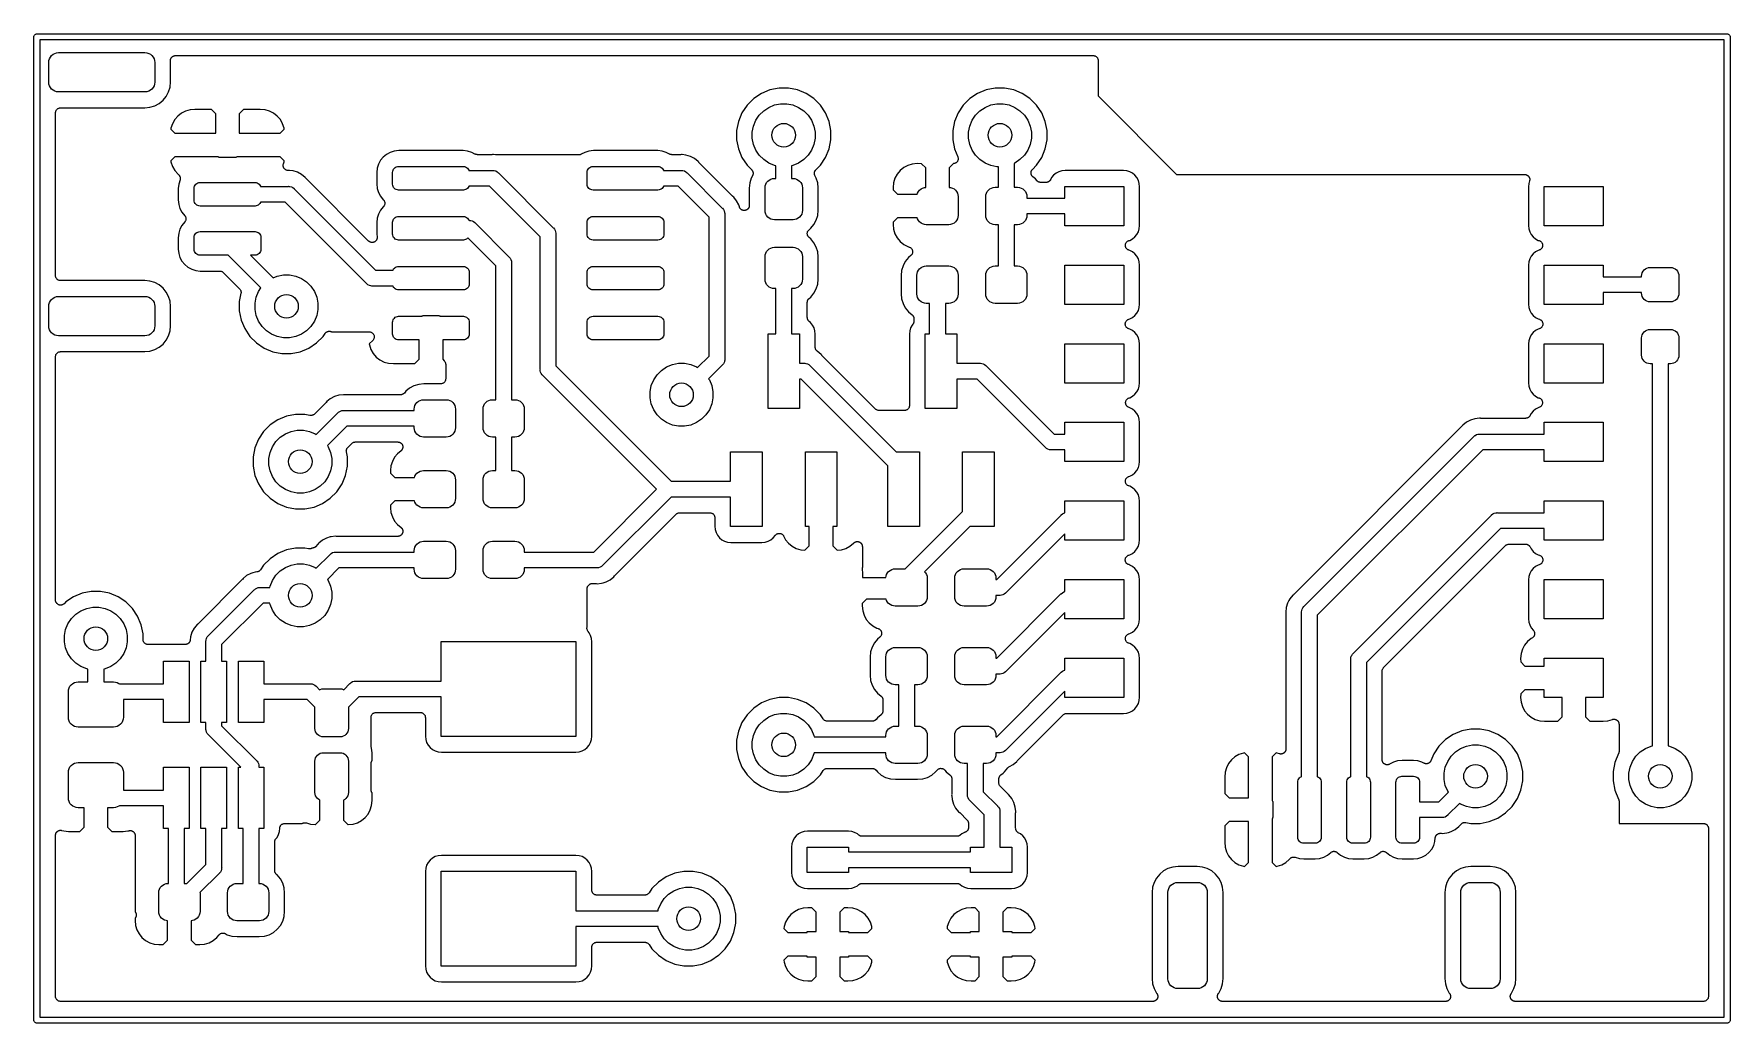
# Model space of a CAD drawing. Header units: millimetres. Extents: x 5.08 to 6.77, y -2.6 to -1.61.
import ezdxf

# ---------------------------------------------------------------- set-up
doc = ezdxf.new("R2010")
doc.units = ezdxf.units.MM
doc.layers.add('BLACK', color=7, linetype='Continuous')

msp = doc.modelspace()

# ---------------------------------------------------------------- linework, layer by layer
at = {"layer": 'BLACK'}
for points in [[(6.7718, -1.61122), (6.77223, -1.61126), (6.77279, -1.61143), (6.7733, -1.61171), (6.77375, -1.61208), (6.77412, -1.61252), (6.77439, -1.61304), (6.77456, -1.61359), (6.77462, -1.61417), (6.77461, -1.61432), (6.77461, -2.59828), (6.77462, -2.59843), (6.77456, -2.599), (6.77439, -2.59956), (6.77412, -2.60007), (6.77375, -2.60052), (6.7733, -2.60089), (6.77279, -2.60117), (6.77223, -2.60134), (6.7718, -2.60138), (6.77165, -2.60139), (6.77151, -2.60138), (5.07888, -2.60138), (5.07874, -2.60139), (5.07816, -2.60134), (5.0776, -2.60117), (5.07709, -2.60089), (5.07664, -2.60052), (5.07627, -2.60007), (5.076, -2.59956), (5.07583, -2.599), (5.07577, -2.59843), (5.07579, -2.59828), (5.07579, -1.61432), (5.07577, -1.61417), (5.07583, -1.61359), (5.076, -1.61304), (5.07627, -1.61252), (5.07664, -1.61208), (5.07709, -1.61171), (5.0776, -1.61143), (5.07816, -1.61126), (5.0786, -1.61122), (5.07874, -1.61121), (5.07888, -1.61122), (6.77151, -1.61122), (6.77165, -1.61121)], [(6.7687, -1.61713), (5.08169, -1.61713), (5.08169, -2.59547), (6.7687, -2.59547)], [(5.19397, -1.66641), (5.19248, -1.66763), (5.19077, -1.66854), (5.18893, -1.6691), (5.18701, -1.66929), (5.10039, -1.66929), (5.09847, -1.6691), (5.09663, -1.66854), (5.09493, -1.66763), (5.09343, -1.66641), (5.09221, -1.66492), (5.0913, -1.66322), (5.09074, -1.66137), (5.09055, -1.65945), (5.09055, -1.63976), (5.09074, -1.63784), (5.0913, -1.636), (5.09221, -1.6343), (5.09343, -1.6328), (5.09493, -1.63158), (5.09663, -1.63067), (5.09847, -1.63011), (5.10039, -1.62992), (5.18701, -1.62992), (5.18893, -1.63011), (5.19077, -1.63067), (5.19248, -1.63158), (5.19397, -1.6328), (5.19519, -1.6343), (5.1961, -1.636), (5.19666, -1.63784), (5.19685, -1.63976), (5.19685, -1.65945), (5.19666, -1.66137), (5.1961, -1.66322), (5.19519, -1.66492)], [(5.35768, -2.12464), (5.3576, -2.12473), (5.3573, -2.12495), (5.357, -2.12518), (5.3569, -2.12524), (5.35682, -2.1253), (5.35647, -2.12546), (5.35614, -2.12563), (5.35603, -2.12566), (5.35593, -2.12571), (5.35556, -2.1258), (5.3552, -2.12591), (5.35509, -2.12592), (5.35498, -2.12594), (5.35427, -2.12604), (5.35395, -2.1262), (5.35357, -2.1264), (5.35346, -2.12645), (5.35305, -2.12656), (5.35263, -2.12669), (5.35252, -2.12671), (5.35209, -2.12674), (5.35166, -2.12678), (5.35155, -2.12678), (5.35112, -2.12673), (5.35069, -2.12668), (5.34717, -2.12598), (5.33787, -2.12598), (5.32874, -2.1278), (5.32014, -2.13136), (5.3124, -2.13653), (5.30582, -2.14311), (5.30281, -2.14763), (5.30266, -2.14779), (5.30254, -2.14798), (5.30235, -2.14817), (5.30218, -2.14837), (5.30201, -2.14851), (5.30185, -2.14866), (5.30162, -2.14881), (5.30141, -2.14898), (5.30122, -2.14908), (5.30104, -2.1492), (5.30079, -2.14931), (5.30055, -2.14943), (5.30034, -2.14949), (5.30013, -2.14958), (5.29987, -2.14963), (5.29961, -2.1497), (5.29939, -2.14972), (5.29918, -2.14977), (5.29734, -2.14995), (5.295, -2.15066), (5.29289, -2.1513), (5.28878, -2.15349), (5.28518, -2.15644), (5.28456, -2.15721), (5.2844, -2.15736), (5.28427, -2.15752), (5.24015, -2.20164), (5.23998, -2.20177), (5.23983, -2.20192), (5.23912, -2.20251), (5.23644, -2.20578), (5.23617, -2.2061), (5.23398, -2.21021), (5.23263, -2.21466), (5.2323, -2.218), (5.23225, -2.21822), (5.23223, -2.21845), (5.23215, -2.2187), (5.23209, -2.21895), (5.232, -2.21916), (5.23194, -2.21938), (5.23181, -2.21961), (5.23171, -2.21985), (5.23158, -2.22004), (5.23147, -2.22024), (5.2313, -2.22044), (5.23116, -2.22066), (5.23099, -2.22081), (5.23085, -2.22099), (5.23065, -2.22116), (5.23046, -2.22134), (5.23027, -2.22146), (5.23009, -2.22161), (5.22986, -2.22173), (5.22964, -2.22187), (5.22943, -2.22196), (5.22923, -2.22206), (5.22898, -2.22214), (5.22874, -2.22224), (5.22851, -2.22228), (5.2283, -2.22235), (5.22804, -2.22237), (5.22778, -2.22242), (5.22755, -2.22242), (5.22733, -2.22244), (5.18997, -2.22244), (5.1895, -2.22239), (5.189, -2.22233), (5.18855, -2.22219), (5.18807, -2.22204), (5.18766, -2.22181), (5.18721, -2.22157), (5.18685, -2.22126), (5.18647, -2.22094), (5.18617, -2.22057), (5.18586, -2.22018), (5.18564, -2.21976), (5.1854, -2.21931), (5.18527, -2.21886), (5.18513, -2.21838), (5.18509, -2.21791), (5.18504, -2.21744), (5.18504, -2.21188), (5.18322, -2.20275), (5.17966, -2.19416), (5.17449, -2.18642), (5.16791, -2.17984), (5.16017, -2.17467), (5.15158, -2.17111), (5.14245, -2.16929), (5.13314, -2.16929), (5.12401, -2.17111), (5.11542, -2.17467), (5.10768, -2.17984), (5.10593, -2.18159), (5.10555, -2.18189), (5.10516, -2.1822), (5.10474, -2.18242), (5.1043, -2.18265), (5.10383, -2.18278), (5.10336, -2.18292), (5.10288, -2.18296), (5.10239, -2.18301), (5.10191, -2.18295), (5.10142, -2.1829), (5.10096, -2.18276), (5.10049, -2.18261), (5.10007, -2.18238), (5.09963, -2.18214), (5.09926, -2.18183), (5.09888, -2.18152), (5.09858, -2.18114), (5.09827, -2.18076), (5.09804, -2.18033), (5.09781, -2.17989), (5.09768, -2.17944), (5.09753, -2.17896), (5.09749, -2.17849), (5.09744, -2.17801), (5.09744, -1.93416), (5.09749, -1.9337), (5.09755, -1.93319), (5.09769, -1.93275), (5.09785, -1.93226), (5.09807, -1.93185), (5.09832, -1.93141), (5.09862, -1.93105), (5.09894, -1.93066), (5.09931, -1.93037), (5.0997, -1.93005), (5.10012, -1.92983), (5.10057, -1.9296), (5.10102, -1.92947), (5.1015, -1.92932), (5.10197, -1.92928), (5.10244, -1.92923), (5.18676, -1.92923), (5.19202, -1.92872), (5.19683, -1.92726), (5.20127, -1.92488), (5.20516, -1.92169), (5.20835, -1.9178), (5.21072, -1.91337), (5.21218, -1.90855), (5.2127, -1.9033), (5.2127, -1.8841), (5.21218, -1.87885), (5.21072, -1.87404), (5.20835, -1.8696), (5.20516, -1.86571), (5.20127, -1.86252), (5.19683, -1.86015), (5.19202, -1.85868), (5.18676, -1.85817), (5.10237, -1.85817), (5.1019, -1.85811), (5.1014, -1.85806), (5.10095, -1.85792), (5.10047, -1.85776), (5.10006, -1.85754), (5.09962, -1.85729), (5.09926, -1.85699), (5.09887, -1.85667), (5.09857, -1.8563), (5.09826, -1.85591), (5.09804, -1.85549), (5.09781, -1.85504), (5.09767, -1.85459), (5.09753, -1.8541), (5.09749, -1.85364), (5.09744, -1.85317), (5.09744, -1.69007), (5.09749, -1.6896), (5.09755, -1.6891), (5.09769, -1.68865), (5.09785, -1.68817), (5.09807, -1.68776), (5.09832, -1.68731), (5.09862, -1.68695), (5.09894, -1.68657), (5.09931, -1.68627), (5.0997, -1.68596), (5.10012, -1.68574), (5.10057, -1.6855), (5.10102, -1.68537), (5.1015, -1.68523), (5.10197, -1.68519), (5.10244, -1.68514), (5.18676, -1.68514), (5.19202, -1.68462), (5.19683, -1.68316), (5.20127, -1.68079), (5.20516, -1.6776), (5.20835, -1.67371), (5.21072, -1.66927), (5.21218, -1.66446), (5.2127, -1.6592), (5.2127, -1.64001), (5.21253, -1.63829), (5.21253, -1.63807), (5.21251, -1.63784), (5.21254, -1.63758), (5.21254, -1.63732), (5.21259, -1.6371), (5.21261, -1.63687), (5.21269, -1.63662), (5.21275, -1.63636), (5.21284, -1.63615), (5.2129, -1.63594), (5.21303, -1.63571), (5.21313, -1.63547), (5.21326, -1.63528), (5.21337, -1.63508), (5.21353, -1.63488), (5.21368, -1.63466), (5.21384, -1.6345), (5.21399, -1.63433), (5.21419, -1.63416), (5.21438, -1.63398), (5.21457, -1.63385), (5.21475, -1.63371), (5.21498, -1.63359), (5.21519, -1.63344), (5.21541, -1.63336), (5.21561, -1.63325), (5.21586, -1.63318), (5.2161, -1.63308), (5.21632, -1.63304), (5.21654, -1.63297), (5.2168, -1.63294), (5.21706, -1.63289), (5.21729, -1.6329), (5.21751, -1.63287), (6.1368, -1.63287), (6.13727, -1.63293), (6.13777, -1.63298), (6.13822, -1.63313), (6.1387, -1.63328), (6.13911, -1.6335), (6.13956, -1.63375), (6.13992, -1.63405), (6.1403, -1.63438), (6.1406, -1.63474), (6.14092, -1.63514), (6.14113, -1.63555), (6.14137, -1.636), (6.1415, -1.63645), (6.14164, -1.63694), (6.14169, -1.63741), (6.14173, -1.63787), (6.14173, -1.67298), (6.14176, -1.67322), (6.14191, -1.6734), (6.2203, -1.75179), (6.22048, -1.75195), (6.22072, -1.75197), (6.56906, -1.75197), (6.56929, -1.75199), (6.56952, -1.752), (6.56977, -1.75205), (6.57003, -1.75208), (6.57025, -1.75215), (6.57048, -1.75219), (6.57071, -1.75229), (6.57096, -1.75237), (6.57116, -1.75248), (6.57137, -1.75257), (6.57159, -1.75272), (6.57182, -1.75284), (6.57199, -1.75299), (6.57218, -1.75312), (6.57236, -1.7533), (6.57256, -1.75347), (6.57271, -1.75365), (6.57287, -1.75381), (6.57301, -1.75403), (6.57317, -1.75423), (6.57328, -1.75443), (6.57341, -1.75463), (6.57351, -1.75487), (6.57363, -1.7551), (6.57369, -1.75532), (6.57378, -1.75553), (6.57383, -1.75578), (6.5739, -1.75603), (6.57392, -1.75626), (6.57397, -1.75649), (6.57397, -1.75675), (6.57399, -1.757), (6.57397, -1.75723), (6.57397, -1.75746), (6.57392, -1.75772), (6.57389, -1.75797), (6.57382, -1.75819), (6.57378, -1.75842), (6.57306, -1.76077), (6.57273, -1.7641), (6.57273, -1.80298), (6.57306, -1.80631), (6.57396, -1.80928), (6.57543, -1.81202), (6.57739, -1.81442), (6.57979, -1.81638), (6.58253, -1.81785), (6.58345, -1.81813), (6.58391, -1.81832), (6.58435, -1.81851), (6.58474, -1.81878), (6.58515, -1.81906), (6.58549, -1.81941), (6.58584, -1.81976), (6.5861, -1.82017), (6.58637, -1.82058), (6.58655, -1.82103), (6.58673, -1.82149), (6.58682, -1.82195), (6.58691, -1.82244), (6.58691, -1.82291), (6.58691, -1.82342), (6.58681, -1.82389), (6.58671, -1.82438), (6.58652, -1.82482), (6.58633, -1.82527), (6.58606, -1.82568), (6.58578, -1.82608), (6.58545, -1.82642), (6.58509, -1.82677), (6.58468, -1.82704), (6.58428, -1.82731), (6.58382, -1.82749), (6.58339, -1.82768), (6.58253, -1.82794), (6.57979, -1.8294), (6.57739, -1.83137), (6.57543, -1.83376), (6.57396, -1.8365), (6.57306, -1.83947), (6.57273, -1.8428), (6.57273, -1.88168), (6.57306, -1.88501), (6.57396, -1.88798), (6.57543, -1.89072), (6.57739, -1.89312), (6.57979, -1.89508), (6.58253, -1.89655), (6.58362, -1.89688), (6.58407, -1.89707), (6.58451, -1.89726), (6.58491, -1.89754), (6.58532, -1.89781), (6.58565, -1.89816), (6.586, -1.89851), (6.58626, -1.89891), (6.58653, -1.89933), (6.58671, -1.89978), (6.5869, -1.90024), (6.58699, -1.90071), (6.58708, -1.90119), (6.58708, -1.90166), (6.58707, -1.90217), (6.58698, -1.90263), (6.58687, -1.90313), (6.58669, -1.90356), (6.58649, -1.90402), (6.58623, -1.90442), (6.58595, -1.90483), (6.5856, -1.90517), (6.58525, -1.90552), (6.58485, -1.90579), (6.58444, -1.90606), (6.58399, -1.90624), (6.58354, -1.90643), (6.58253, -1.90674), (6.57979, -1.9082), (6.57739, -1.91017), (6.57543, -1.91256), (6.57396, -1.9153), (6.57306, -1.91827), (6.57273, -1.9216), (6.57273, -1.96048), (6.57306, -1.96381), (6.57396, -1.96678), (6.57543, -1.96952), (6.57739, -1.97192), (6.57979, -1.97388), (6.58253, -1.97535), (6.58329, -1.97558), (6.58374, -1.97577), (6.58418, -1.97596), (6.58459, -1.97624), (6.58499, -1.97651), (6.58532, -1.97686), (6.58567, -1.97721), (6.58594, -1.97762), (6.5862, -1.97803), (6.58639, -1.97848), (6.58657, -1.97894), (6.58666, -1.97941), (6.58675, -1.97989), (6.58675, -1.98037), (6.58674, -1.98087), (6.58665, -1.98133), (6.58654, -1.98183), (6.58636, -1.98227), (6.58617, -1.98272), (6.58589, -1.98313), (6.58562, -1.98353), (6.58527, -1.98388), (6.58493, -1.98422), (6.58452, -1.98449), (6.58411, -1.98476), (6.58366, -1.98494), (6.58321, -1.98513), (6.58253, -1.98534), (6.57979, -1.9868), (6.57739, -1.98877), (6.57543, -1.99116), (6.57421, -1.99344), (6.57408, -1.99362), (6.57398, -1.99381), (6.57381, -1.99402), (6.57366, -1.99424), (6.5735, -1.9944), (6.57336, -1.99457), (6.57315, -1.99474), (6.57296, -1.99492), (6.57277, -1.99504), (6.5726, -1.99518), (6.57236, -1.99531), (6.57214, -1.99545), (6.57193, -1.99554), (6.57174, -1.99564), (6.57148, -1.99572), (6.57123, -1.99582), (6.57102, -1.99586), (6.5708, -1.99592), (6.57054, -1.99595), (6.57028, -1.996), (6.57005, -1.996), (6.56983, -1.99602), (6.525, -1.99602), (6.52479, -1.99599), (6.52458, -1.99599), (6.52367, -1.9959), (6.51904, -1.99636), (6.51458, -1.99771), (6.51048, -1.9999), (6.50688, -2.00286), (6.50625, -2.00362), (6.5061, -2.00377), (6.50597, -2.00393), (6.33759, -2.17231), (6.33742, -2.17244), (6.33727, -2.17259), (6.33656, -2.17318), (6.33361, -2.17677), (6.33279, -2.17831), (6.33142, -2.18088), (6.33007, -2.18533), (6.32961, -2.18996), (6.32971, -2.19095), (6.3297, -2.19116), (6.32972, -2.19137), (6.32972, -2.32716), (6.32969, -2.32744), (6.32968, -2.32773), (6.32964, -2.32793), (6.32962, -2.32813), (6.32953, -2.3284), (6.32946, -2.32868), (6.32938, -2.32886), (6.32932, -2.32906), (6.32918, -2.32931), (6.32906, -2.32957), (6.32895, -2.32974), (6.32885, -2.32991), (6.32867, -2.33013), (6.3285, -2.33037), (6.32835, -2.33051), (6.32822, -2.33066), (6.328, -2.33084), (6.32779, -2.33104), (6.32762, -2.33114), (6.32746, -2.33127), (6.32721, -2.3314), (6.32697, -2.33156), (6.32678, -2.33163), (6.3266, -2.33172), (6.32632, -2.3318), (6.32606, -2.33191), (6.32586, -2.33194), (6.32566, -2.332), (6.32538, -2.33203), (6.32509, -2.33207), (6.32489, -2.33207), (6.32469, -2.33209), (6.3244, -2.33206), (6.32412, -2.33205), (6.32392, -2.33201), (6.32372, -2.33199), (6.32345, -2.3319), (6.32317, -2.33184), (6.32107, -2.33115), (6.31989, -2.33099), (6.31594, -2.33494), (6.31594, -2.3783), (6.31613, -2.37866), (6.31637, -2.37911), (6.3165, -2.37956), (6.31664, -2.38005), (6.31669, -2.38052), (6.31673, -2.38098), (6.31673, -2.39468), (6.31668, -2.39515), (6.31662, -2.39565), (6.31648, -2.39609), (6.31633, -2.39658), (6.3161, -2.39699), (6.31594, -2.39728), (6.31594, -2.44066), (6.31989, -2.4446), (6.32107, -2.44444), (6.32552, -2.44298), (6.32957, -2.44069), (6.3331, -2.43766), (6.33356, -2.43708), (6.33365, -2.43697), (6.33397, -2.43665), (6.33434, -2.43628), (6.33472, -2.43603), (6.33516, -2.43574), (6.33557, -2.43557), (6.33606, -2.43537), (6.3365, -2.43528), (6.33702, -2.43518), (6.33747, -2.43518), (6.33799, -2.43519), (6.33844, -2.43527), (6.33895, -2.43538), (6.3432, -2.43667), (6.34769, -2.43711), (6.35901, -2.43711), (6.36349, -2.43667), (6.36757, -2.43543), (6.37132, -2.43342), (6.37484, -2.43054), (6.37523, -2.43029), (6.37565, -2.43001), (6.37609, -2.42984), (6.37656, -2.42965), (6.37702, -2.42956), (6.37752, -2.42947), (6.37798, -2.42947), (6.37849, -2.42948), (6.37895, -2.42958), (6.37945, -2.42968), (6.37988, -2.42986), (6.38035, -2.43006), (6.38074, -2.43033), (6.38112, -2.43059), (6.38458, -2.43342), (6.38834, -2.43543), (6.39241, -2.43667), (6.3969, -2.43711), (6.40822, -2.43711), (6.4127, -2.43667), (6.41678, -2.43543), (6.42054, -2.43342), (6.42405, -2.43054), (6.42444, -2.43029), (6.42487, -2.43001), (6.4253, -2.42984), (6.42577, -2.42965), (6.42623, -2.42956), (6.42673, -2.42947), (6.4272, -2.42947), (6.42771, -2.42948), (6.42817, -2.42958), (6.42866, -2.42968), (6.42909, -2.42986), (6.42956, -2.43006), (6.42995, -2.43033), (6.43034, -2.43059), (6.43379, -2.43342), (6.43755, -2.43543), (6.44163, -2.43667), (6.44611, -2.43711), (6.45743, -2.43711), (6.46192, -2.43667), (6.46599, -2.43543), (6.46975, -2.43342), (6.47304, -2.43072), (6.47574, -2.42743), (6.47775, -2.42367), (6.47899, -2.41959), (6.47936, -2.41586), (6.4794, -2.41564), (6.47943, -2.41541), (6.47951, -2.41516), (6.47956, -2.4149), (6.47965, -2.4147), (6.47972, -2.41448), (6.47984, -2.41425), (6.47995, -2.41401), (6.48007, -2.41382), (6.48018, -2.41362), (6.48035, -2.41342), (6.4805, -2.4132), (6.48066, -2.41304), (6.4808, -2.41287), (6.48101, -2.4127), (6.4812, -2.41252), (6.48138, -2.4124), (6.48156, -2.41225), (6.48179, -2.41213), (6.48201, -2.41199), (6.48222, -2.4119), (6.48242, -2.41179), (6.48267, -2.41172), (6.48292, -2.41162), (6.48314, -2.41158), (6.48336, -2.41151), (6.48362, -2.41149), (6.48388, -2.41144), (6.4841, -2.41144), (6.48433, -2.41142), (6.48488, -2.41142), (6.48509, -2.41144), (6.4853, -2.41144), (6.48622, -2.41153), (6.49085, -2.41108), (6.49252, -2.41057), (6.4953, -2.40972), (6.49941, -2.40753), (6.503, -2.40458), (6.50363, -2.40381), (6.50378, -2.40367), (6.50392, -2.4035), (6.50553, -2.40189), (6.5059, -2.4016), (6.50629, -2.40128), (6.50671, -2.40107), (6.50716, -2.40083), (6.50761, -2.4007), (6.5081, -2.40056), (6.50856, -2.40052), (6.50907, -2.40048), (6.50953, -2.40053), (6.50999, -2.40057), (6.51503, -2.40157), (6.52434, -2.40157), (6.53347, -2.39976), (6.54206, -2.3962), (6.5498, -2.39103), (6.55638, -2.38445), (6.56155, -2.37671), (6.56511, -2.36811), (6.56693, -2.35898), (6.56693, -2.34968), (6.56511, -2.34055), (6.56155, -2.33195), (6.55638, -2.32421), (6.5498, -2.31763), (6.54206, -2.31246), (6.53347, -2.3089), (6.52434, -2.30709), (6.51503, -2.30709), (6.5059, -2.3089), (6.49731, -2.31246), (6.48957, -2.31763), (6.48299, -2.32421), (6.47782, -2.33195), (6.47497, -2.33882), (6.47486, -2.33901), (6.47478, -2.33923), (6.47463, -2.33944), (6.4745, -2.33967), (6.47436, -2.33984), (6.47423, -2.34003), (6.47404, -2.34022), (6.47387, -2.34042), (6.4737, -2.34056), (6.47353, -2.34072), (6.47332, -2.34086), (6.47311, -2.34103), (6.47291, -2.34113), (6.47272, -2.34126), (6.47248, -2.34136), (6.47225, -2.34148), (6.47203, -2.34154), (6.47182, -2.34163), (6.47156, -2.34168), (6.47131, -2.34175), (6.47108, -2.34177), (6.47086, -2.34181), (6.4706, -2.34181), (6.47034, -2.34184), (6.47011, -2.34181), (6.46988, -2.34181), (6.46963, -2.34176), (6.46937, -2.34173), (6.46915, -2.34167), (6.46893, -2.34162), (6.46869, -2.34152), (6.46844, -2.34144), (6.46824, -2.34133), (6.46803, -2.34125), (6.46599, -2.34016), (6.46192, -2.33892), (6.45743, -2.33848), (6.44611, -2.33848), (6.44163, -2.33892), (6.43755, -2.34016), (6.43348, -2.34234), (6.43326, -2.34242), (6.43305, -2.34253), (6.43281, -2.3426), (6.43257, -2.3427), (6.43234, -2.34274), (6.43212, -2.34281), (6.43186, -2.34283), (6.43161, -2.34288), (6.43138, -2.34287), (6.43115, -2.3429), (6.43089, -2.34287), (6.43063, -2.34287), (6.43041, -2.34282), (6.43018, -2.34279), (6.42993, -2.34272), (6.42968, -2.34266), (6.42947, -2.34257), (6.42924, -2.34251), (6.42902, -2.34238), (6.42878, -2.34228), (6.42859, -2.34215), (6.42839, -2.34204), (6.42819, -2.34188), (6.42798, -2.34173), (6.42781, -2.34157), (6.42763, -2.34142), (6.42747, -2.34122), (6.42729, -2.34104), (6.42716, -2.34084), (6.42702, -2.34066), (6.4269, -2.34044), (6.42676, -2.34022), (6.42667, -2.34001), (6.42656, -2.3398), (6.42648, -2.33956), (6.42639, -2.33932), (6.42634, -2.33909), (6.42628, -2.33887), (6.42625, -2.33861), (6.4262, -2.33836), (6.4262, -2.33813), (6.42618, -2.3379), (6.42618, -2.24895), (6.42623, -2.24849), (6.42629, -2.24798), (6.42643, -2.24754), (6.42659, -2.24705), (6.42681, -2.24664), (6.42706, -2.24619), (6.42735, -2.24584), (6.42765, -2.24548), (6.54975, -2.12338), (6.55011, -2.12309), (6.55051, -2.12277), (6.55092, -2.12256), (6.55138, -2.12232), (6.55182, -2.12219), (6.55232, -2.12205), (6.55278, -2.12201), (6.55324, -2.12196), (6.5699, -2.12196), (6.57012, -2.12199), (6.57035, -2.12199), (6.57061, -2.12204), (6.57087, -2.12207), (6.57108, -2.12214), (6.5713, -2.12218), (6.57155, -2.12229), (6.5718, -2.12237), (6.572, -2.12247), (6.5722, -2.12256), (6.57242, -2.12271), (6.57266, -2.12284), (6.57283, -2.12298), (6.57301, -2.1231), (6.5732, -2.12329), (6.57341, -2.12346), (6.57355, -2.12364), (6.5737, -2.12379), (6.57385, -2.12402), (6.57402, -2.12423), (6.57412, -2.12442), (6.57424, -2.12461), (6.57543, -2.12682), (6.57739, -2.12922), (6.57979, -2.13118), (6.58253, -2.13265), (6.58362, -2.13298), (6.58407, -2.13317), (6.58451, -2.13336), (6.58492, -2.13364), (6.58532, -2.13391), (6.58565, -2.13426), (6.586, -2.13461), (6.58626, -2.13501), (6.58653, -2.13543), (6.58671, -2.13588), (6.5869, -2.13634), (6.58699, -2.13681), (6.58708, -2.13729), (6.58708, -2.13777), (6.58707, -2.13827), (6.58698, -2.13873), (6.58687, -2.13923), (6.58669, -2.13966), (6.58649, -2.14012), (6.58623, -2.14052), (6.58595, -2.14093), (6.5856, -2.14127), (6.58525, -2.14162), (6.58485, -2.14189), (6.58444, -2.14216), (6.58399, -2.14234), (6.58354, -2.14253), (6.58253, -2.14284), (6.57979, -2.1443), (6.57739, -2.14627), (6.57543, -2.14866), (6.57396, -2.1514), (6.57306, -2.15437), (6.57273, -2.1577), (6.57273, -2.19658), (6.57306, -2.19991), (6.57396, -2.20288), (6.57543, -2.20562), (6.57776, -2.20846), (6.57802, -2.20886), (6.57829, -2.20928), (6.57846, -2.20971), (6.57865, -2.21018), (6.57874, -2.21064), (6.57883, -2.21114), (6.57883, -2.21162), (6.57882, -2.21212), (6.57872, -2.21258), (6.57862, -2.21307), (6.57844, -2.21351), (6.57824, -2.21397), (6.57797, -2.21436), (6.57769, -2.21478), (6.57735, -2.21511), (6.577, -2.21546), (6.5766, -2.21572), (6.57621, -2.21599), (6.5754, -2.21642), (6.5718, -2.21937), (6.56885, -2.22297), (6.56665, -2.22707), (6.5653, -2.23153), (6.56483, -2.23634), (6.56491, -2.23975), (6.56919, -2.24403), (6.58858, -2.24403), (6.58858, -2.23616), (6.64764, -2.23616), (6.64764, -2.27553), (6.62992, -2.27553), (6.62992, -2.29492), (6.63417, -2.29917), (6.64741, -2.29928), (6.65227, -2.29881), (6.657, -2.29737), (6.65723, -2.29733), (6.65745, -2.29726), (6.65771, -2.29724), (6.65796, -2.29719), (6.65819, -2.2972), (6.65842, -2.29718), (6.65868, -2.2972), (6.65894, -2.29721), (6.65916, -2.29725), (6.65939, -2.29728), (6.65964, -2.29735), (6.65989, -2.29741), (6.6601, -2.2975), (6.66032, -2.29757), (6.66055, -2.29769), (6.66079, -2.29779), (6.66098, -2.29792), (6.66118, -2.29803), (6.66138, -2.2982), (6.66159, -2.29834), (6.66176, -2.29851), (6.66193, -2.29865), (6.6621, -2.29885), (6.66228, -2.29904), (6.6624, -2.29923), (6.66255, -2.29941), (6.66267, -2.29964), (6.66281, -2.29985), (6.6629, -2.30007), (6.66301, -2.30027), (6.66308, -2.30052), (6.66318, -2.30076), (6.66322, -2.30098), (6.66329, -2.3012), (6.66332, -2.30146), (6.66336, -2.30172), (6.66336, -2.30195), (6.66339, -2.30218), (6.66339, -2.32975), (6.66333, -2.33021), (6.66328, -2.33072), (6.66314, -2.33116), (6.66301, -2.3316), (6.6593, -2.34055), (6.65748, -2.34968), (6.65748, -2.35898), (6.6593, -2.36811), (6.66303, -2.37713), (6.66316, -2.37757), (6.6633, -2.37807), (6.66334, -2.37853), (6.66339, -2.37898), (6.66339, -2.40133), (6.66341, -2.40155), (6.66363, -2.40157), (6.74802, -2.40158), (6.74849, -2.40163), (6.74899, -2.40168), (6.74944, -2.40183), (6.74992, -2.40198), (6.75033, -2.40221), (6.75078, -2.40245), (6.75114, -2.40275), (6.75153, -2.40308), (6.75182, -2.40344), (6.75214, -2.40384), (6.75235, -2.40425), (6.75259, -2.4047), (6.75272, -2.40515), (6.75286, -2.40564), (6.75291, -2.40611), (6.75295, -2.40657), (6.75295, -2.57479), (6.7529, -2.57526), (6.75284, -2.57576), (6.7527, -2.57621), (6.75255, -2.57669), (6.75232, -2.57711), (6.75208, -2.57755), (6.75178, -2.57791), (6.75145, -2.5783), (6.75108, -2.57859), (6.75069, -2.57891), (6.75027, -2.57913), (6.74983, -2.57936), (6.74938, -2.57949), (6.74889, -2.57964), (6.74842, -2.57968), (6.74795, -2.57972), (6.55942, -2.57972), (6.55918, -2.5797), (6.55895, -2.5797), (6.5587, -2.57964), (6.55845, -2.57962), (6.55822, -2.57954), (6.55799, -2.5795), (6.55776, -2.5794), (6.55752, -2.57932), (6.55731, -2.57921), (6.55709, -2.57912), (6.55688, -2.57897), (6.55666, -2.57885), (6.55648, -2.5787), (6.55629, -2.57857), (6.55611, -2.57839), (6.55591, -2.57822), (6.55577, -2.57804), (6.5556, -2.57787), (6.55546, -2.57766), (6.5553, -2.57746), (6.55519, -2.57725), (6.55506, -2.57706), (6.55497, -2.57682), (6.55485, -2.5766), (6.55478, -2.57637), (6.55469, -2.57615), (6.55465, -2.57591), (6.55457, -2.57566), (6.55455, -2.57543), (6.55451, -2.5752), (6.55451, -2.57494), (6.55449, -2.57469), (6.55451, -2.57446), (6.55451, -2.57422), (6.55456, -2.57397), (6.55459, -2.57372), (6.55466, -2.57349), (6.5547, -2.57326), (6.5548, -2.57303), (6.55488, -2.57279), (6.55499, -2.57258), (6.55508, -2.57236), (6.55522, -2.57215), (6.55534, -2.57193), (6.55549, -2.57175), (6.55562, -2.57155), (6.55579, -2.57135), (6.55816, -2.56691), (6.55962, -2.56209), (6.56014, -2.55684), (6.56014, -2.47072), (6.55962, -2.46547), (6.55816, -2.46065), (6.55579, -2.45621), (6.5526, -2.45232), (6.54871, -2.44913), (6.54427, -2.44676), (6.53946, -2.4453), (6.5342, -2.44478), (6.51501, -2.44478), (6.50976, -2.4453), (6.50494, -2.44676), (6.5005, -2.44913), (6.49661, -2.45232), (6.49342, -2.45621), (6.49105, -2.46065), (6.48959, -2.46547), (6.48907, -2.47072), (6.48907, -2.55684), (6.48959, -2.56209), (6.49105, -2.56691), (6.49342, -2.57135), (6.49364, -2.57161), (6.49376, -2.5718), (6.49391, -2.57199), (6.49403, -2.57221), (6.49417, -2.57243), (6.49425, -2.57264), (6.49436, -2.57285), (6.49443, -2.5731), (6.49453, -2.57333), (6.49457, -2.57356), (6.49464, -2.57379), (6.49466, -2.57404), (6.49471, -2.57429), (6.49471, -2.57453), (6.49473, -2.57476), (6.4947, -2.57501), (6.4947, -2.57527), (6.49465, -2.5755), (6.49462, -2.57573), (6.49455, -2.57597), (6.4945, -2.57622), (6.49441, -2.57644), (6.49434, -2.57666), (6.49422, -2.57689), (6.49412, -2.57712), (6.49398, -2.57731), (6.49387, -2.57752), (6.49371, -2.57772), (6.49357, -2.57793), (6.4934, -2.57809), (6.49325, -2.57827), (6.49305, -2.57843), (6.49287, -2.57861), (6.49268, -2.57874), (6.49249, -2.57889), (6.49227, -2.57901), (6.49206, -2.57915), (6.49184, -2.57924), (6.49163, -2.57935), (6.49139, -2.57942), (6.49115, -2.57952), (6.49092, -2.57956), (6.4907, -2.57963), (6.49044, -2.57965), (6.4902, -2.5797), (6.48996, -2.5797), (6.48973, -2.57972), (6.26611, -2.57972), (6.26588, -2.5797), (6.26564, -2.5797), (6.26539, -2.57964), (6.26514, -2.57962), (6.26492, -2.57954), (6.26469, -2.5795), (6.26445, -2.5794), (6.26421, -2.57932), (6.264, -2.57921), (6.26379, -2.57912), (6.26358, -2.57897), (6.26335, -2.57885), (6.26317, -2.5787), (6.26298, -2.57857), (6.2628, -2.57839), (6.26261, -2.57822), (6.26246, -2.57804), (6.26229, -2.57787), (6.26215, -2.57766), (6.26199, -2.57746), (6.26189, -2.57725), (6.26176, -2.57706), (6.26166, -2.57682), (6.26154, -2.5766), (6.26148, -2.57637), (6.26139, -2.57615), (6.26134, -2.57591), (6.26127, -2.57566), (6.26125, -2.57543), (6.2612, -2.5752), (6.2612, -2.57494), (6.26118, -2.57469), (6.2612, -2.57446), (6.2612, -2.57422), (6.26125, -2.57397), (6.26128, -2.57372), (6.26135, -2.57349), (6.2614, -2.57326), (6.26149, -2.57303), (6.26157, -2.57279), (6.26168, -2.57258), (6.26177, -2.57236), (6.26191, -2.57215), (6.26203, -2.57193), (6.26218, -2.57175), (6.26231, -2.57155), (6.26248, -2.57135), (6.26485, -2.56691), (6.26632, -2.56209), (6.26683, -2.55684), (6.26683, -2.47072), (6.26632, -2.46547), (6.26485, -2.46065), (6.26248, -2.45621), (6.25929, -2.45232), (6.2554, -2.44913), (6.25096, -2.44676), (6.24615, -2.4453), (6.2409, -2.44478), (6.2217, -2.44478), (6.21645, -2.4453), (6.21163, -2.44676), (6.2072, -2.44913), (6.20331, -2.45232), (6.20012, -2.45621), (6.19774, -2.46065), (6.19628, -2.46547), (6.19577, -2.47072), (6.19577, -2.55684), (6.19628, -2.56209), (6.19774, -2.56691), (6.20012, -2.57135), (6.20033, -2.57161), (6.20046, -2.5718), (6.2006, -2.57199), (6.20072, -2.57221), (6.20086, -2.57243), (6.20095, -2.57264), (6.20106, -2.57285), (6.20113, -2.5731), (6.20122, -2.57333), (6.20126, -2.57356), (6.20133, -2.57379), (6.20135, -2.57404), (6.2014, -2.57429), (6.2014, -2.57453), (6.20142, -2.57476), (6.20139, -2.57501), (6.20139, -2.57527), (6.20134, -2.5755), (6.20132, -2.57573), (6.20124, -2.57597), (6.20119, -2.57622), (6.2011, -2.57644), (6.20103, -2.57666), (6.20091, -2.57689), (6.20081, -2.57712), (6.20068, -2.57731), (6.20056, -2.57752), (6.2004, -2.57772), (6.20026, -2.57793), (6.20009, -2.57809), (6.19994, -2.57827), (6.19975, -2.57843), (6.19956, -2.57861), (6.19937, -2.57874), (6.19919, -2.57889), (6.19896, -2.57901), (6.19875, -2.57915), (6.19853, -2.57924), (6.19833, -2.57935), (6.19808, -2.57942), (6.19785, -2.57952), (6.19762, -2.57956), (6.19739, -2.57963), (6.19714, -2.57965), (6.19689, -2.5797), (6.19665, -2.5797), (6.19642, -2.57972), (5.10237, -2.57972), (5.1019, -2.57967), (5.1014, -2.57962), (5.10095, -2.57947), (5.10047, -2.57932), (5.10006, -2.57909), (5.09962, -2.57885), (5.09926, -2.57855), (5.09887, -2.57822), (5.09857, -2.57786), (5.09826, -2.57746), (5.09804, -2.57705), (5.09781, -2.5766), (5.09767, -2.57615), (5.09753, -2.57566), (5.09749, -2.57519), (5.09744, -2.57472), (5.09744, -2.4133), (5.09747, -2.41307), (5.09747, -2.41284), (5.09752, -2.41259), (5.09755, -2.41233), (5.09762, -2.41211), (5.09767, -2.41189), (5.09777, -2.41165), (5.09785, -2.4114), (5.09796, -2.4112), (5.09805, -2.41099), (5.09819, -2.41077), (5.09832, -2.41055), (5.09846, -2.41037), (5.09859, -2.41018), (5.09878, -2.41), (5.09894, -2.4098), (5.09912, -2.40966), (5.09929, -2.40949), (5.0995, -2.40935), (5.0997, -2.40919), (5.09991, -2.40908), (5.1001, -2.40895), (5.10034, -2.40886), (5.10057, -2.40874), (5.10079, -2.40867), (5.101, -2.40858), (5.10126, -2.40853), (5.1015, -2.40846), (5.10173, -2.40844), (5.10196, -2.4084), (5.10222, -2.4084), (5.10248, -2.40837), (5.10271, -2.4084), (5.10294, -2.4084), (5.10319, -2.40845), (5.10345, -2.40847), (5.10367, -2.40854), (5.10389, -2.40859), (5.10561, -2.40911), (5.11046, -2.40958), (5.12174, -2.40947), (5.12598, -2.40522), (5.12598, -2.38583), (5.12008, -2.38583), (5.11816, -2.38564), (5.11631, -2.38508), (5.11461, -2.38417), (5.11312, -2.38294), (5.11189, -2.38145), (5.11099, -2.37975), (5.11043, -2.3779), (5.11024, -2.37598), (5.11024, -2.35039), (5.11043, -2.34847), (5.11099, -2.34663), (5.11189, -2.34493), (5.11312, -2.34343), (5.11461, -2.34221), (5.11631, -2.3413), (5.11816, -2.34074), (5.12008, -2.34055), (5.15551, -2.34055), (5.15743, -2.34074), (5.15928, -2.3413), (5.16098, -2.34221), (5.16247, -2.34343), (5.1637, -2.34493), (5.16461, -2.34663), (5.16517, -2.34847), (5.16535, -2.35039), (5.16535, -2.36811), (5.20571, -2.36811), (5.20571, -2.34528), (5.2313, -2.34528), (5.2313, -2.40669), (5.22638, -2.40669), (5.22638, -2.46161), (5.22902, -2.46161), (5.24803, -2.4426), (5.24803, -2.40669), (5.24311, -2.40669), (5.24311, -2.34528), (5.2687, -2.34528), (5.2687, -2.40669), (5.26378, -2.40669), (5.26378, -2.44548), (5.26382, -2.44587), (5.26378, -2.44625), (5.26367, -2.44741), (5.26322, -2.44889), (5.26248, -2.45026), (5.26197, -2.45088), (5.26179, -2.4511), (5.2615, -2.45146), (5.2612, -2.45171), (5.24211, -2.4708), (5.24213, -2.47096), (5.24213, -2.48967), (5.24195, -2.49149), (5.24141, -2.49324), (5.24055, -2.49486), (5.23939, -2.49628), (5.23797, -2.49744), (5.23635, -2.4983), (5.2346, -2.49884), (5.23327, -2.49897), (5.23327, -2.51841), (5.23754, -2.52268), (5.24193, -2.52277), (5.24676, -2.5223), (5.25121, -2.52095), (5.25531, -2.51875), (5.25891, -2.5158), (5.26119, -2.51302), (5.26153, -2.51269), (5.26189, -2.51234), (5.26228, -2.51209), (5.26271, -2.51181), (5.26314, -2.51163), (5.26361, -2.51145), (5.26407, -2.51136), (5.26457, -2.51127), (5.26504, -2.51127), (5.26555, -2.51128), (5.26601, -2.51137), (5.2665, -2.51147), (5.26694, -2.51166), (5.26737, -2.51184), (5.2694, -2.51292), (5.27412, -2.51436), (5.27928, -2.51486), (5.30143, -2.51486), (5.30658, -2.51436), (5.31131, -2.51292), (5.31566, -2.5106), (5.31947, -2.50747), (5.32261, -2.50365), (5.32493, -2.4993), (5.32636, -2.49458), (5.32687, -2.48942), (5.32687, -2.47121), (5.32636, -2.46605), (5.32493, -2.46133), (5.32261, -2.45698), (5.31947, -2.45316), (5.3187, -2.45253), (5.31855, -2.45237), (5.31838, -2.45223), (5.31821, -2.45202), (5.31802, -2.45183), (5.3179, -2.45165), (5.31776, -2.45148), (5.31764, -2.45124), (5.31749, -2.45101), (5.31741, -2.45081), (5.31731, -2.45062), (5.31723, -2.45036), (5.31713, -2.45011), (5.31709, -2.44989), (5.31702, -2.44968), (5.317, -2.44941), (5.31695, -2.44915), (5.31695, -2.44893), (5.31693, -2.44871), (5.31693, -2.42004), (5.31695, -2.41983), (5.31695, -2.41961), (5.31701, -2.41934), (5.31704, -2.41907), (5.3171, -2.41887), (5.31715, -2.41865), (5.31725, -2.4184), (5.31733, -2.41814), (5.31744, -2.41795), (5.31752, -2.41775), (5.31767, -2.41753), (5.3178, -2.41729), (5.31794, -2.41712), (5.31806, -2.41694), (5.31926, -2.41548), (5.32072, -2.41275), (5.32162, -2.40978), (5.32198, -2.40613), (5.322, -2.40603), (5.32206, -2.40554), (5.3222, -2.40509), (5.32236, -2.40461), (5.32258, -2.40419), (5.32283, -2.40375), (5.32313, -2.40339), (5.32345, -2.403), (5.32382, -2.40271), (5.32421, -2.40239), (5.32463, -2.40217), (5.32508, -2.40194), (5.32553, -2.40181), (5.32601, -2.40166), (5.32648, -2.40162), (5.32695, -2.40157), (5.34424, -2.40157), (5.34448, -2.40155), (5.34488, -2.40134), (5.34531, -2.40117), (5.34579, -2.40098), (5.34624, -2.40089), (5.34675, -2.4008), (5.34721, -2.4008), (5.34772, -2.40081), (5.34817, -2.40091), (5.34863, -2.401), (5.35265, -2.40222), (5.3574, -2.40269), (5.35788, -2.40266), (5.3622, -2.39833), (5.3622, -2.37817), (5.361, -2.37753), (5.35973, -2.37649), (5.35869, -2.37522), (5.35792, -2.37377), (5.35744, -2.3722), (5.35728, -2.37057), (5.35728, -2.33907), (5.35744, -2.33744), (5.35792, -2.33587), (5.35869, -2.33443), (5.35973, -2.33316), (5.361, -2.33212), (5.36245, -2.33135), (5.36402, -2.33087), (5.36565, -2.33071), (5.38238, -2.33071), (5.38401, -2.33087), (5.38558, -2.33135), (5.38703, -2.33212), (5.3883, -2.33316), (5.38934, -2.33443), (5.39011, -2.33587), (5.39059, -2.33744), (5.39075, -2.33907), (5.39075, -2.37057), (5.39059, -2.3722), (5.39011, -2.37377), (5.38934, -2.37522), (5.3883, -2.37649), (5.38703, -2.37753), (5.38583, -2.37817), (5.38583, -2.39833), (5.39016, -2.40266), (5.39063, -2.40269), (5.39538, -2.40222), (5.39983, -2.40087), (5.40394, -2.39867), (5.40753, -2.39572), (5.41048, -2.39212), (5.41268, -2.38802), (5.41403, -2.38357), (5.41451, -2.37873), (5.4144, -2.37079), (5.41419, -2.37053), (5.41398, -2.37012), (5.41374, -2.36966), (5.41361, -2.36922), (5.41347, -2.36872), (5.41343, -2.36826), (5.41339, -2.36781), (5.41339, -2.34177), (5.41344, -2.34131), (5.4135, -2.3408), (5.41364, -2.34036), (5.41379, -2.33987), (5.41401, -2.33946), (5.41426, -2.33902), (5.4144, -2.33885), (5.41451, -2.33092), (5.41403, -2.32608), (5.41358, -2.3246), (5.41354, -2.32439), (5.41348, -2.32419), (5.41345, -2.32391), (5.4134, -2.32364), (5.41341, -2.32343), (5.41339, -2.32322), (5.41339, -2.29544), (5.41344, -2.29497), (5.4135, -2.29447), (5.41364, -2.29402), (5.41379, -2.29354), (5.41402, -2.29313), (5.41426, -2.29269), (5.41456, -2.29233), (5.41489, -2.29194), (5.41525, -2.29164), (5.41565, -2.29133), (5.41607, -2.29111), (5.41651, -2.29088), (5.41696, -2.29074), (5.41745, -2.2906), (5.41792, -2.29056), (5.41839, -2.29051), (5.4629, -2.29051), (5.46337, -2.29056), (5.46387, -2.29062), (5.46432, -2.29076), (5.4648, -2.29092), (5.46521, -2.29114), (5.46566, -2.29139), (5.46602, -2.29169), (5.46641, -2.29201), (5.4667, -2.29238), (5.46702, -2.29277), (5.46723, -2.29319), (5.46747, -2.29364), (5.4676, -2.29409), (5.46774, -2.29457), (5.46779, -2.29504), (5.46783, -2.29551), (5.46783, -2.31414), (5.46816, -2.31748), (5.46906, -2.32045), (5.47052, -2.32318), (5.47249, -2.32558), (5.47489, -2.32755), (5.47763, -2.32901), (5.48059, -2.32991), (5.48393, -2.33024), (5.61844, -2.33024), (5.62177, -2.32991), (5.62474, -2.32901), (5.62747, -2.32755), (5.62987, -2.32558), (5.63184, -2.32318), (5.6333, -2.32045), (5.6342, -2.31748), (5.63453, -2.31414), (5.63453, -2.21964), (5.6342, -2.2163), (5.6333, -2.21333), (5.63184, -2.2106), (5.63077, -2.2093), (5.63052, -2.20891), (5.63024, -2.20848), (5.63007, -2.20805), (5.62988, -2.20757), (5.62979, -2.20712), (5.6297, -2.20661), (5.6297, -2.20615), (5.62971, -2.20564), (5.6298, -2.20518), (5.6299, -2.20472), (5.62992, -2.20448), (5.62992, -2.16635), (5.62997, -2.16588), (5.63003, -2.16538), (5.63017, -2.16493), (5.63033, -2.16445), (5.63055, -2.16404), (5.6308, -2.16359), (5.6311, -2.16323), (5.63142, -2.16284), (5.63179, -2.16255), (5.63218, -2.16223), (5.6326, -2.16202), (5.63305, -2.16178), (5.6335, -2.16165), (5.63398, -2.16151), (5.63445, -2.16146), (5.63492, -2.16142), (5.63843, -2.16142), (5.63864, -2.16144), (5.63885, -2.16144), (5.63976, -2.16153), (5.64439, -2.16108), (5.64606, -2.16057), (5.64885, -2.15972), (5.65295, -2.15753), (5.65655, -2.15458), (5.65718, -2.15381), (5.65733, -2.15367), (5.65746, -2.1535), (5.719, -2.09197), (5.71936, -2.09168), (5.71976, -2.09136), (5.72017, -2.09114), (5.72063, -2.09091), (5.72107, -2.09078), (5.72157, -2.09064), (5.72203, -2.0906), (5.72249, -2.09055), (5.75284, -2.09055), (5.75331, -2.0906), (5.75381, -2.09066), (5.75426, -2.0908), (5.75474, -2.09096), (5.75515, -2.09118), (5.7556, -2.09143), (5.75596, -2.09173), (5.75635, -2.09205), (5.75664, -2.09242), (5.75696, -2.09281), (5.75718, -2.09323), (5.75741, -2.09368), (5.75754, -2.09413), (5.75769, -2.09461), (5.75773, -2.09508), (5.75777, -2.09555), (5.75777, -2.10409), (5.7581, -2.10742), (5.759, -2.11039), (5.76046, -2.11312), (5.76243, -2.11552), (5.76483, -2.11749), (5.76757, -2.11895), (5.77053, -2.11985), (5.77387, -2.12018), (5.80487, -2.12018), (5.80821, -2.11985), (5.81117, -2.11895), (5.81391, -2.11749), (5.81631, -2.11552), (5.81846, -2.1129), (5.8188, -2.11257), (5.81916, -2.11222), (5.81956, -2.11196), (5.81997, -2.11169), (5.82041, -2.11151), (5.82088, -2.11133), (5.82135, -2.11124), (5.82184, -2.11115), (5.82231, -2.11115), (5.82281, -2.11116), (5.82327, -2.11125), (5.82377, -2.11136), (5.8242, -2.11154), (5.82467, -2.11174), (5.82506, -2.112), (5.82548, -2.11229), (5.82581, -2.11262), (5.82616, -2.11298), (5.82642, -2.11338), (5.82669, -2.11377), (5.82869, -2.11752), (5.83164, -2.12111), (5.83524, -2.12407), (5.83934, -2.12626), (5.84379, -2.12761), (5.84806, -2.12803), (5.85236, -2.12373), (5.85236, -2.10433), (5.84843, -2.10433), (5.84843, -2.02953), (5.87992, -2.02953), (5.87992, -2.10433), (5.87598, -2.10433), (5.87598, -2.12373), (5.88029, -2.12803), (5.88455, -2.12761), (5.889, -2.12626), (5.89311, -2.12407), (5.89673, -2.12109), (5.89686, -2.12097), (5.89701, -2.12079), (5.89721, -2.12063), (5.89739, -2.12045), (5.89759, -2.12032), (5.89777, -2.12017), (5.898, -2.12006), (5.89821, -2.11992), (5.89843, -2.11983), (5.89864, -2.11972), (5.89888, -2.11965), (5.89911, -2.11956), (5.89935, -2.11951), (5.89957, -2.11945), (5.89983, -2.11942), (5.90007, -2.11938), (5.90031, -2.11938), (5.90055, -2.11936), (5.9008, -2.11938), (5.90105, -2.11939), (5.90128, -2.11944), (5.90152, -2.11946), (5.90176, -2.11953), (5.90201, -2.11959), (5.90222, -2.11968), (5.90245, -2.11975), (5.90267, -2.11987), (5.9029, -2.11997), (5.9031, -2.1201), (5.90331, -2.12021), (5.9035, -2.12037), (5.90371, -2.12052), (5.90388, -2.12068), (5.90406, -2.12084), (5.90422, -2.12103), (5.9044, -2.12121), (5.90453, -2.12141), (5.90468, -2.12159), (5.90479, -2.12181), (5.90493, -2.12202), (5.90502, -2.12224), (5.90513, -2.12245), (5.90521, -2.12269), (5.9053, -2.12293), (5.90535, -2.12316), (5.90542, -2.12339), (5.90544, -2.12364), (5.90549, -2.12389), (5.90549, -2.12412), (5.90551, -2.12436), (5.90551, -2.14532), (5.90549, -2.14553), (5.90549, -2.14574), (5.90538, -2.14683), (5.90551, -2.15124), (5.90551, -2.15139), (5.90551, -2.15527), (5.90553, -2.15549), (5.90576, -2.15551), (5.92918, -2.15551), (5.92931, -2.15418), (5.92985, -2.15243), (5.93071, -2.15081), (5.93187, -2.14939), (5.93329, -2.14823), (5.93491, -2.14737), (5.93666, -2.14683), (5.93848, -2.14665), (5.94851, -2.14665), (6.00591, -2.08926), (6.00591, -2.02953), (6.0374, -2.02953), (6.0374, -2.10433), (6.0131, -2.10433), (5.96787, -2.14956), (5.9689, -2.15081), (5.96976, -2.15243), (5.97029, -2.15418), (5.97047, -2.156), (5.97047, -2.1747), (5.97029, -2.17653), (5.96976, -2.17828), (5.9689, -2.1799), (5.96773, -2.18132), (5.96632, -2.18248), (5.9647, -2.18334), (5.96295, -2.18388), (5.96112, -2.18406), (5.93848, -2.18406), (5.93666, -2.18388), (5.93491, -2.18334), (5.93329, -2.18248), (5.93187, -2.18132), (5.93071, -2.1799), (5.92985, -2.17828), (5.92951, -2.17717), (5.90974, -2.17717), (5.90545, -2.18145), (5.90538, -2.18388), (5.90585, -2.18869), (5.9072, -2.19314), (5.9094, -2.19724), (5.91235, -2.20084), (5.91595, -2.20379), (5.92005, -2.20598), (5.92138, -2.20639), (5.92182, -2.20658), (5.92227, -2.20677), (5.92267, -2.20705), (5.92308, -2.20733), (5.92341, -2.20767), (5.92376, -2.20802), (5.92402, -2.20842), (5.92429, -2.20884), (5.92447, -2.20928), (5.92466, -2.20975), (5.92475, -2.21021), (5.92484, -2.2107), (5.92483, -2.21118), (5.92483, -2.21168), (5.92473, -2.21215), (5.92463, -2.21264), (5.92445, -2.21307), (5.92425, -2.21354), (5.92399, -2.21393), (5.92371, -2.21434), (5.92337, -2.21468), (5.92303, -2.21502), (5.92068, -2.21694), (5.91755, -2.22076), (5.91523, -2.22511), (5.91379, -2.22983), (5.91329, -2.23499), (5.91329, -2.2532), (5.91379, -2.25836), (5.91523, -2.26308), (5.91755, -2.26743), (5.92068, -2.27125), (5.92441, -2.2743), (5.92456, -2.27446), (5.92473, -2.2746), (5.9249, -2.27481), (5.92509, -2.275), (5.92521, -2.27519), (5.92535, -2.27536), (5.92547, -2.27559), (5.92562, -2.27582), (5.9257, -2.27602), (5.9258, -2.27622), (5.92588, -2.27648), (5.92598, -2.27673), (5.92602, -2.27694), (5.92609, -2.27715), (5.92611, -2.27742), (5.92616, -2.27768), (5.92616, -2.2779), (5.92618, -2.27812), (5.92618, -2.28888), (5.92616, -2.28909), (5.92616, -2.28931), (5.9261, -2.28958), (5.92607, -2.28985), (5.92601, -2.29006), (5.92596, -2.29027), (5.92586, -2.29052), (5.92578, -2.29078), (5.92567, -2.29097), (5.92559, -2.29117), (5.92544, -2.29139), (5.92531, -2.29163), (5.92517, -2.2918), (5.92504, -2.29198), (5.92485, -2.29217), (5.92468, -2.29238), (5.92451, -2.29252), (5.92435, -2.29267), (5.92068, -2.29568), (5.91924, -2.29744), (5.91908, -2.29759), (5.91894, -2.29776), (5.91874, -2.29793), (5.91854, -2.29812), (5.91836, -2.29824), (5.91819, -2.29838), (5.91795, -2.2985), (5.91772, -2.29865), (5.91752, -2.29873), (5.91733, -2.29884), (5.91707, -2.29891), (5.91682, -2.29901), (5.9166, -2.29905), (5.91639, -2.29912), (5.91612, -2.29914), (5.91586, -2.29919), (5.91564, -2.29919), (5.91542, -2.29921), (5.87041, -2.29921), (5.86995, -2.29916), (5.86944, -2.2991), (5.869, -2.29896), (5.86851, -2.29881), (5.8681, -2.29858), (5.86766, -2.29834), (5.8673, -2.29804), (5.86691, -2.29771), (5.86662, -2.29735), (5.86632, -2.29699), (5.86347, -2.29272), (5.85689, -2.28614), (5.84915, -2.28097), (5.84055, -2.27741), (5.83142, -2.27559), (5.82212, -2.27559), (5.81299, -2.27741), (5.80439, -2.28097), (5.79666, -2.28614), (5.79007, -2.29272), (5.7849, -2.30046), (5.78134, -2.30905), (5.77953, -2.31818), (5.77953, -2.32749), (5.78134, -2.33662), (5.7849, -2.34521), (5.79007, -2.35295), (5.79666, -2.35953), (5.80439, -2.3647), (5.81299, -2.36826), (5.82212, -2.37008), (5.83142, -2.37008), (5.84055, -2.36826), (5.84915, -2.3647), (5.85689, -2.35953), (5.86347, -2.35295), (5.86636, -2.34862), (5.86666, -2.34826), (5.86699, -2.34788), (5.86735, -2.34759), (5.86775, -2.34727), (5.86816, -2.34705), (5.86862, -2.34682), (5.86906, -2.34669), (5.86956, -2.34654), (5.87002, -2.3465), (5.87048, -2.34646), (5.91549, -2.34646), (5.91571, -2.34648), (5.91593, -2.34648), (5.91619, -2.34654), (5.91646, -2.34657), (5.91667, -2.34663), (5.91689, -2.34668), (5.91713, -2.34678), (5.91739, -2.34686), (5.91758, -2.34697), (5.91779, -2.34705), (5.91801, -2.3472), (5.91825, -2.34733), (5.91841, -2.34747), (5.9186, -2.34759), (5.91879, -2.34779), (5.91899, -2.34796), (5.91913, -2.34813), (5.91929, -2.34828), (5.92068, -2.34999), (5.9245, -2.35312), (5.92885, -2.35544), (5.93357, -2.35688), (5.93873, -2.35738), (5.96088, -2.35738), (5.96603, -2.35688), (5.97076, -2.35544), (5.97511, -2.35312), (5.97892, -2.34999), (5.98043, -2.34815), (5.98077, -2.34782), (5.98113, -2.34747), (5.98153, -2.34721), (5.98195, -2.34694), (5.98239, -2.34676), (5.98285, -2.34657), (5.98332, -2.34649), (5.98381, -2.34639), (5.98429, -2.3464), (5.98479, -2.3464), (5.98525, -2.3465), (5.98575, -2.3466), (5.98618, -2.34679), (5.98664, -2.34698), (5.98703, -2.34725), (5.98745, -2.34753), (5.98778, -2.34787), (5.98812, -2.3482), (5.98958, -2.34999), (5.9933, -2.35304), (5.99346, -2.3532), (5.99363, -2.35334), (5.9938, -2.35355), (5.99398, -2.35374), (5.9941, -2.35393), (5.99424, -2.3541), (5.99437, -2.35433), (5.99452, -2.35456), (5.9946, -2.35476), (5.9947, -2.35496), (5.99478, -2.35522), (5.99488, -2.35547), (5.99492, -2.35568), (5.99498, -2.35589), (5.99501, -2.35616), (5.99506, -2.35643), (5.99506, -2.35664), (5.99508, -2.35686), (5.99508, -2.3717), (5.99505, -2.37191), (5.99505, -2.37212), (5.99496, -2.37303), (5.99505, -2.37395), (5.99542, -2.37766), (5.99677, -2.38211), (5.99896, -2.38622), (6.00192, -2.38982), (6.00268, -2.39044), (6.00283, -2.3906), (6.00299, -2.39073), (6.0104, -2.39813), (6.01068, -2.39849), (6.011, -2.3989), (6.01122, -2.39931), (6.01145, -2.39976), (6.01158, -2.40021), (6.01173, -2.4007), (6.01177, -2.40116), (6.01181, -2.40162), (6.01181, -2.4057), (6.01179, -2.40592), (6.01178, -2.40615), (6.01173, -2.40641), (6.0117, -2.40667), (6.01163, -2.40688), (6.01159, -2.4071), (6.01149, -2.40735), (6.01141, -2.4076), (6.0113, -2.4078), (6.01121, -2.408), (6.01106, -2.40822), (6.01094, -2.40845), (6.01079, -2.40863), (6.01067, -2.40881), (6.01048, -2.409), (6.01031, -2.4092), (6.01013, -2.40934), (6.00998, -2.4095), (6.00976, -2.40965), (6.00955, -2.40981), (6.00935, -2.40992), (6.00916, -2.41004), (6.00892, -2.41014), (6.00868, -2.41027), (6.00847, -2.41033), (6.00826, -2.41041), (6.00772, -2.41058), (6.00499, -2.41204), (6.00348, -2.41328), (6.00329, -2.4134), (6.00313, -2.41353), (6.00289, -2.41366), (6.00266, -2.41381), (6.00246, -2.41389), (6.00226, -2.41399), (6.002, -2.41407), (6.00175, -2.41417), (6.00154, -2.41421), (6.00133, -2.41427), (6.00106, -2.4143), (6.00079, -2.41435), (6.00058, -2.41435), (6.00036, -2.41437), (5.90508, -2.41437), (5.90487, -2.41435), (5.90465, -2.41434), (5.90438, -2.41429), (5.90411, -2.41426), (5.90391, -2.4142), (5.90369, -2.41415), (5.90344, -2.41405), (5.90318, -2.41397), (5.90299, -2.41386), (5.90279, -2.41378), (5.90257, -2.41363), (5.90233, -2.4135), (5.90216, -2.41336), (5.90198, -2.41324), (5.90052, -2.41204), (5.89779, -2.41058), (5.89482, -2.40968), (5.89149, -2.40935), (5.85064, -2.40935), (5.84731, -2.40968), (5.84434, -2.41058), (5.8416, -2.41204), (5.8392, -2.41401), (5.83724, -2.41641), (5.83577, -2.41914), (5.83487, -2.42211), (5.83455, -2.42544), (5.83455, -2.45054), (5.83487, -2.45387), (5.83577, -2.45684), (5.83724, -2.45958), (5.8392, -2.46198), (5.8416, -2.46394), (5.84434, -2.46541), (5.84731, -2.46631), (5.85064, -2.46664), (5.89149, -2.46664), (5.89482, -2.46631), (5.89779, -2.46541), (5.90052, -2.46394), (5.90203, -2.46271), (5.90222, -2.46259), (5.90239, -2.46245), (5.90263, -2.46232), (5.90285, -2.46217), (5.90306, -2.46209), (5.90325, -2.46199), (5.90351, -2.46191), (5.90376, -2.46181), (5.90397, -2.46177), (5.90418, -2.46171), (5.90445, -2.46168), (5.90472, -2.46163), (5.90494, -2.46164), (5.90515, -2.46161), (6.00043, -2.46161), (6.00064, -2.46164), (6.00086, -2.46164), (6.00113, -2.46169), (6.0014, -2.46172), (6.00161, -2.46179), (6.00182, -2.46183), (6.00207, -2.46194), (6.00233, -2.46202), (6.00252, -2.46212), (6.00272, -2.46221), (6.00295, -2.46236), (6.00318, -2.46249), (6.00335, -2.46263), (6.00353, -2.46275), (6.00499, -2.46394), (6.00772, -2.46541), (6.01069, -2.46631), (6.01402, -2.46664), (6.05487, -2.46664), (6.05821, -2.46631), (6.06117, -2.46541), (6.06391, -2.46394), (6.06631, -2.46198), (6.06828, -2.45958), (6.06974, -2.45684), (6.07064, -2.45387), (6.07097, -2.45054), (6.07097, -2.42544), (6.07062, -2.42206), (6.06974, -2.41914), (6.06828, -2.41641), (6.06631, -2.41401), (6.06391, -2.41204), (6.06164, -2.41082), (6.06145, -2.4107), (6.06126, -2.41059), (6.06105, -2.41042), (6.06083, -2.41027), (6.06068, -2.41011), (6.06051, -2.40997), (6.06034, -2.40976), (6.06015, -2.40957), (6.06003, -2.40939), (6.05989, -2.40921), (6.05976, -2.40898), (6.05962, -2.40875), (6.05954, -2.40855), (6.05943, -2.40835), (6.05936, -2.4081), (6.05926, -2.40785), (6.05921, -2.40763), (6.05915, -2.40742), (6.05912, -2.40715), (6.05907, -2.40689), (6.05908, -2.40667), (6.05906, -2.40645), (6.05906, -2.3911), (6.05908, -2.39089), (6.05908, -2.39068), (6.05917, -2.38976), (6.05871, -2.38513), (6.05732, -2.3806), (6.05517, -2.37658), (6.05222, -2.37298), (6.05145, -2.37235), (6.0513, -2.3722), (6.05114, -2.37207), (6.04374, -2.36466), (6.04345, -2.3643), (6.04313, -2.3639), (6.04292, -2.36349), (6.04268, -2.36303), (6.04255, -2.36259), (6.04241, -2.3621), (6.04237, -2.36163), (6.04232, -2.36118), (6.04232, -2.35679), (6.04235, -2.35657), (6.04235, -2.35636), (6.0424, -2.35609), (6.04243, -2.35582), (6.0425, -2.35561), (6.04254, -2.3554), (6.04265, -2.35515), (6.04273, -2.35489), (6.04283, -2.3547), (6.04292, -2.3545), (6.04307, -2.35427), (6.0432, -2.35404), (6.04334, -2.35387), (6.04346, -2.35369), (6.04365, -2.3535), (6.04382, -2.35329), (6.044, -2.35315), (6.04415, -2.353), (6.04645, -2.35111), (6.04782, -2.34999), (6.0513, -2.34575), (6.05163, -2.34543), (6.052, -2.34507), (6.05238, -2.34482), (6.05276, -2.34457), (6.05649, -2.34257), (6.06009, -2.33962), (6.06072, -2.33885), (6.06087, -2.33871), (6.061, -2.33854), (6.10676, -2.29279), (6.10712, -2.2925), (6.10752, -2.29218), (6.10793, -2.29197), (6.10839, -2.29173), (6.10883, -2.2916), (6.10933, -2.29146), (6.10979, -2.29142), (6.11025, -2.29137), (6.16708, -2.29137), (6.17041, -2.29105), (6.17338, -2.29015), (6.17611, -2.28868), (6.17851, -2.28672), (6.18048, -2.28432), (6.18194, -2.28158), (6.18284, -2.27861), (6.18317, -2.27528), (6.18317, -2.2364), (6.18284, -2.23307), (6.18194, -2.2301), (6.18048, -2.22736), (6.17851, -2.22497), (6.17611, -2.223), (6.17338, -2.22154), (6.17245, -2.22125), (6.172, -2.22106), (6.17156, -2.22087), (6.17116, -2.2206), (6.17075, -2.22032), (6.17042, -2.21998), (6.17007, -2.21962), (6.16981, -2.21921), (6.16954, -2.2188), (6.16936, -2.21835), (6.16917, -2.2179), (6.16908, -2.21743), (6.16899, -2.21694), (6.16899, -2.21647), (6.169, -2.21596), (6.1691, -2.21549), (6.1692, -2.21501), (6.16938, -2.21456), (6.16958, -2.21411), (6.16985, -2.2137), (6.17012, -2.2133), (6.17046, -2.21296), (6.17082, -2.21261), (6.17122, -2.21234), (6.17163, -2.21207), (6.17208, -2.21189), (6.17252, -2.21171), (6.17338, -2.21145), (6.17611, -2.20998), (6.17851, -2.20802), (6.18048, -2.20562), (6.18194, -2.20288), (6.18284, -2.19991), (6.18317, -2.19658), (6.18317, -2.1577), (6.18284, -2.15437), (6.18194, -2.1514), (6.18048, -2.14866), (6.17851, -2.14627), (6.17611, -2.1443), (6.17338, -2.14284), (6.17229, -2.1425), (6.17183, -2.14231), (6.17139, -2.14212), (6.17099, -2.14184), (6.17059, -2.14157), (6.17025, -2.14123), (6.16991, -2.14087), (6.16964, -2.14047), (6.16937, -2.14005), (6.16919, -2.1396), (6.16901, -2.13915), (6.16892, -2.13867), (6.16883, -2.13819), (6.16883, -2.13772), (6.16883, -2.13721), (6.16893, -2.13675), (6.16903, -2.13626), (6.16922, -2.13581), (6.16941, -2.13536), (6.16968, -2.13496), (6.16996, -2.13455), (6.1703, -2.13421), (6.17065, -2.13386), (6.17105, -2.1336), (6.17146, -2.13332), (6.17191, -2.13314), (6.17237, -2.13295), (6.17338, -2.13265), (6.17611, -2.13118), (6.17851, -2.12922), (6.18048, -2.12682), (6.18194, -2.12408), (6.18284, -2.12111), (6.18317, -2.11778), (6.18317, -2.0789), (6.18284, -2.07557), (6.18194, -2.0726), (6.18048, -2.06986), (6.17851, -2.06747), (6.17611, -2.0655), (6.17338, -2.06404), (6.17245, -2.06375), (6.172, -2.06356), (6.17156, -2.06337), (6.17116, -2.0631), (6.17075, -2.06282), (6.17042, -2.06248), (6.17007, -2.06212), (6.16981, -2.06171), (6.16954, -2.0613), (6.16936, -2.06085), (6.16917, -2.0604), (6.16908, -2.05993), (6.16899, -2.05944), (6.16899, -2.05897), (6.169, -2.05846), (6.1691, -2.05799), (6.1692, -2.05751), (6.16938, -2.05706), (6.16958, -2.05661), (6.16985, -2.0562), (6.17012, -2.0558), (6.17046, -2.05546), (6.17082, -2.05511), (6.17122, -2.05485), (6.17163, -2.05457), (6.17208, -2.05439), (6.17252, -2.05421), (6.17338, -2.05395), (6.17611, -2.05248), (6.17851, -2.05052), (6.18048, -2.04812), (6.18194, -2.04538), (6.18284, -2.04241), (6.18317, -2.03908), (6.18317, -2.0002), (6.18284, -1.99687), (6.18194, -1.9939), (6.18048, -1.99116), (6.17851, -1.98877), (6.17611, -1.9868), (6.17338, -1.98534), (6.17262, -1.9851), (6.17217, -1.98491), (6.17172, -1.98472), (6.17132, -1.98445), (6.17092, -1.98417), (6.17058, -1.98382), (6.17023, -1.98347), (6.16997, -1.98306), (6.1697, -1.98265), (6.16952, -1.9822), (6.16934, -1.98175), (6.16925, -1.98127), (6.16916, -1.98079), (6.16916, -1.98031), (6.16916, -1.97981), (6.16926, -1.97935), (6.16936, -1.97886), (6.16955, -1.97841), (6.16974, -1.97796), (6.17001, -1.97756), (6.17029, -1.97715), (6.17063, -1.97681), (6.17098, -1.97646), (6.17138, -1.97619), (6.17179, -1.97592), (6.17224, -1.97574), (6.1727, -1.97555), (6.17338, -1.97535), (6.17611, -1.97388), (6.17851, -1.97192), (6.18048, -1.96952), (6.18194, -1.96678), (6.18284, -1.96381), (6.18317, -1.96048), (6.18317, -1.9216), (6.18284, -1.91827), (6.18194, -1.9153), (6.18048, -1.91256), (6.17851, -1.91017), (6.17611, -1.9082), (6.17338, -1.90674), (6.17229, -1.9064), (6.17183, -1.90621), (6.17139, -1.90602), (6.17099, -1.90574), (6.17059, -1.90547), (6.17025, -1.90513), (6.16991, -1.90477), (6.16964, -1.90437), (6.16937, -1.90395), (6.16919, -1.9035), (6.16901, -1.90305), (6.16892, -1.90257), (6.16883, -1.90209), (6.16883, -1.90161), (6.16883, -1.90111), (6.16893, -1.90065), (6.16903, -1.90016), (6.16922, -1.89971), (6.16941, -1.89926), (6.16968, -1.89886), (6.16996, -1.89845), (6.1703, -1.89811), (6.17065, -1.89776), (6.17105, -1.8975), (6.17146, -1.89722), (6.17191, -1.89704), (6.17237, -1.89685), (6.17338, -1.89655), (6.17611, -1.89508), (6.17851, -1.89312), (6.18048, -1.89072), (6.18194, -1.88798), (6.18284, -1.88501), (6.18317, -1.88168), (6.18317, -1.8428), (6.18284, -1.83947), (6.18194, -1.8365), (6.18048, -1.83376), (6.17851, -1.83137), (6.17611, -1.8294), (6.17338, -1.82794), (6.17245, -1.82765), (6.172, -1.82746), (6.17156, -1.82727), (6.17116, -1.827), (6.17075, -1.82672), (6.17042, -1.82638), (6.17007, -1.82602), (6.1698, -1.82561), (6.16954, -1.8252), (6.16936, -1.82475), (6.16917, -1.8243), (6.16908, -1.82383), (6.16899, -1.82334), (6.16899, -1.82287), (6.169, -1.82236), (6.1691, -1.82189), (6.1692, -1.82141), (6.16938, -1.82096), (6.16958, -1.82051), (6.16985, -1.8201), (6.17012, -1.8197), (6.17046, -1.81936), (6.17082, -1.81901), (6.17122, -1.81875), (6.17163, -1.81847), (6.17208, -1.81829), (6.17252, -1.81811), (6.17338, -1.81785), (6.17611, -1.81638), (6.17851, -1.81442), (6.18048, -1.81202), (6.18194, -1.80928), (6.18284, -1.80631), (6.18317, -1.80298), (6.18317, -1.7641), (6.18284, -1.76077), (6.18194, -1.7578), (6.18048, -1.75506), (6.17851, -1.75267), (6.17611, -1.7507), (6.17338, -1.74924), (6.17041, -1.74834), (6.16708, -1.74801), (6.10851, -1.74801), (6.10518, -1.74834), (6.10221, -1.74924), (6.09948, -1.7507), (6.09708, -1.75267), (6.09511, -1.75506), (6.09394, -1.75726), (6.09381, -1.75744), (6.0937, -1.75764), (6.09353, -1.75784), (6.09338, -1.75806), (6.09322, -1.75822), (6.09308, -1.75839), (6.09288, -1.75856), (6.09268, -1.75875), (6.0925, -1.75887), (6.09233, -1.75901), (6.09209, -1.75913), (6.09187, -1.75928), (6.09166, -1.75936), (6.09146, -1.75947), (6.09121, -1.75954), (6.09096, -1.75964), (6.09074, -1.75968), (6.09053, -1.75975), (6.09026, -1.75977), (6.09, -1.75982), (6.08978, -1.75982), (6.08956, -1.75984), (6.08402, -1.75984), (6.0838, -1.75982), (6.08358, -1.75982), (6.08331, -1.75976), (6.08305, -1.75973), (6.08284, -1.75967), (6.08262, -1.75962), (6.08237, -1.75952), (6.08212, -1.75944), (6.08192, -1.75933), (6.08172, -1.75925), (6.0815, -1.7591), (6.08126, -1.75897), (6.08109, -1.75883), (6.08091, -1.7587), (6.08072, -1.75851), (6.08051, -1.75834), (6.08038, -1.75817), (6.08022, -1.75801), (6.07882, -1.75631), (6.07621, -1.75417), (6.07606, -1.75401), (6.07588, -1.75386), (6.07572, -1.75366), (6.07553, -1.75347), (6.07541, -1.75328), (6.07527, -1.7531), (6.07514, -1.75287), (6.075, -1.75265), (6.07492, -1.75244), (6.07481, -1.75224), (6.07474, -1.75199), (6.07464, -1.75175), (6.0746, -1.75152), (6.07453, -1.7513), (6.07451, -1.75104), (6.07446, -1.75079), (6.07446, -1.75056), (6.07444, -1.75033), (6.07447, -1.75007), (6.07447, -1.74981), (6.07452, -1.74959), (6.07454, -1.74936), (6.07461, -1.74911), (6.07467, -1.74886), (6.07476, -1.74865), (6.07482, -1.74843), (6.07495, -1.7482), (6.07505, -1.74796), (6.07518, -1.74777), (6.07529, -1.74757), (6.07545, -1.74737), (6.0756, -1.74715), (6.07576, -1.74699), (6.0759, -1.74681), (6.08, -1.74271), (6.08517, -1.73498), (6.08874, -1.72638), (6.09055, -1.71725), (6.09055, -1.70795), (6.08874, -1.69882), (6.08517, -1.69022), (6.08, -1.68248), (6.07342, -1.6759), (6.06569, -1.67073), (6.05709, -1.66717), (6.04796, -1.66535), (6.03865, -1.66535), (6.02953, -1.66717), (6.02093, -1.67073), (6.01319, -1.6759), (6.00661, -1.68248), (6.00144, -1.69022), (5.99788, -1.69882), (5.99606, -1.70795), (5.99606, -1.71725), (5.99788, -1.72638), (6.00114, -1.73426), (6.00126, -1.73467), (6.00139, -1.73507), (6.00141, -1.73519), (6.00145, -1.73562), (6.0015, -1.73604), (6.0015, -1.73617), (6.00145, -1.73659), (6.00141, -1.73701), (6.00139, -1.73714), (6.00126, -1.73754), (6.00114, -1.73795), (6.00109, -1.73807), (6.00089, -1.73844), (6.0007, -1.73882), (6.00063, -1.73892), (6.00035, -1.73925), (6.00009, -1.73958), (6, -1.73967), (5.99967, -1.73994), (5.99935, -1.74021), (5.99924, -1.74029), (5.99887, -1.74048), (5.9985, -1.74069), (5.99838, -1.74074), (5.99797, -1.74086), (5.99757, -1.74099), (5.99744, -1.74102), (5.99702, -1.74105), (5.99692, -1.74107), (5.99262, -1.74537), (5.99262, -1.76481), (5.99395, -1.76494), (5.9957, -1.76548), (5.99732, -1.76634), (5.99874, -1.7675), (5.9999, -1.76892), (6.00076, -1.77054), (6.0013, -1.77229), (6.00148, -1.77411), (6.00148, -1.79281), (6.0013, -1.79464), (6.00076, -1.79639), (5.9999, -1.79801), (5.99874, -1.79943), (5.99732, -1.80059), (5.9957, -1.80145), (5.99395, -1.80199), (5.99213, -1.80217), (5.96949, -1.80217), (5.96766, -1.80199), (5.96591, -1.80145), (5.96429, -1.80059), (5.96288, -1.79943), (5.96171, -1.79801), (5.96085, -1.79639), (5.96051, -1.79528), (5.94074, -1.79528), (5.93646, -1.79956), (5.93638, -1.80199), (5.93686, -1.8068), (5.93821, -1.81125), (5.9404, -1.81535), (5.94335, -1.81895), (5.94695, -1.8219), (5.95105, -1.82409), (5.95238, -1.8245), (5.95282, -1.82469), (5.95328, -1.82488), (5.95368, -1.82516), (5.95408, -1.82544), (5.95441, -1.82578), (5.95476, -1.82613), (5.95502, -1.82653), (5.9553, -1.82695), (5.95547, -1.82739), (5.95566, -1.82786), (5.95575, -1.82832), (5.95584, -1.82881), (5.95584, -1.82929), (5.95583, -1.82979), (5.95574, -1.83026), (5.95564, -1.83075), (5.95545, -1.83119), (5.95526, -1.83165), (5.95499, -1.83204), (5.95471, -1.83245), (5.95437, -1.83279), (5.95403, -1.83313), (5.95169, -1.83505), (5.94856, -1.83887), (5.94623, -1.84322), (5.9448, -1.84794), (5.94429, -1.8531), (5.94429, -1.87131), (5.9448, -1.87647), (5.94623, -1.88119), (5.94856, -1.88554), (5.95169, -1.88936), (5.95541, -1.89241), (5.95556, -1.89257), (5.95573, -1.89271), (5.9559, -1.89292), (5.95609, -1.89311), (5.95621, -1.8933), (5.95635, -1.89347), (5.95648, -1.8937), (5.95662, -1.89393), (5.9567, -1.89413), (5.95681, -1.89433), (5.95689, -1.89459), (5.95699, -1.89484), (5.95703, -1.89505), (5.95709, -1.89526), (5.95712, -1.89553), (5.95717, -1.8958), (5.95716, -1.89601), (5.95719, -1.89623), (5.95718, -1.89867), (5.95716, -1.89888), (5.95716, -1.8991), (5.95711, -1.89937), (5.95708, -1.89964), (5.95701, -1.89984), (5.95697, -1.90006), (5.95686, -1.90031), (5.95678, -1.90057), (5.95668, -1.90076), (5.95659, -1.90096), (5.95644, -1.90118), (5.95631, -1.90142), (5.95617, -1.90159), (5.95605, -1.90177), (5.95535, -1.90263), (5.95388, -1.90536), (5.95298, -1.90833), (5.95266, -1.91166), (5.95266, -1.98326), (5.9526, -1.98373), (5.95255, -1.98423), (5.9524, -1.98468), (5.95225, -1.98516), (5.95202, -1.98557), (5.95178, -1.98601), (5.95148, -1.98637), (5.95115, -1.98676), (5.95079, -1.98706), (5.95039, -1.98737), (5.94998, -1.98759), (5.94953, -1.98782), (5.94908, -1.98796), (5.94859, -1.9881), (5.94812, -1.98814), (5.94766, -1.98819), (5.92222, -1.98819), (5.92176, -1.98814), (5.92125, -1.98808), (5.92081, -1.98794), (5.92032, -1.98778), (5.91991, -1.98756), (5.91946, -1.98731), (5.91911, -1.98702), (5.91875, -1.98672), (5.86509, -1.93306), (5.86496, -1.9329), (5.86481, -1.93275), (5.86422, -1.93203), (5.86025, -1.92877), (5.86015, -1.9287), (5.85999, -1.92854), (5.85982, -1.9284), (5.85965, -1.92819), (5.85946, -1.928), (5.85934, -1.92782), (5.8592, -1.92764), (5.85908, -1.92741), (5.85893, -1.92718), (5.85885, -1.92698), (5.85875, -1.92678), (5.85867, -1.92653), (5.85857, -1.92628), (5.85853, -1.92606), (5.85846, -1.92585), (5.85844, -1.92558), (5.85839, -1.92532), (5.85839, -1.9251), (5.85837, -1.92488), (5.85837, -1.91166), (5.85804, -1.90833), (5.85714, -1.90536), (5.85568, -1.90263), (5.85371, -1.90023), (5.85217, -1.89896), (5.85201, -1.89881), (5.85185, -1.89867), (5.85168, -1.89846), (5.85149, -1.89826), (5.85137, -1.89808), (5.85123, -1.89791), (5.8511, -1.89767), (5.85096, -1.89745), (5.85087, -1.89724), (5.85077, -1.89705), (5.85069, -1.89679), (5.85059, -1.89654), (5.85055, -1.89632), (5.85049, -1.89611), (5.85046, -1.89585), (5.85041, -1.89558), (5.85042, -1.89536), (5.85039, -1.89514), (5.85039, -1.87978), (5.85042, -1.87957), (5.85042, -1.87935), (5.85047, -1.87908), (5.8505, -1.87881), (5.85057, -1.87861), (5.85061, -1.87839), (5.85072, -1.87814), (5.8508, -1.87788), (5.8509, -1.87769), (5.85099, -1.87749), (5.85114, -1.87727), (5.85127, -1.87703), (5.85141, -1.87686), (5.85153, -1.87668), (5.85172, -1.87649), (5.8519, -1.87628), (5.85207, -1.87614), (5.85222, -1.87599), (5.85392, -1.87459), (5.85705, -1.87078), (5.85938, -1.86643), (5.86081, -1.8617), (5.86132, -1.85655), (5.86132, -1.8344), (5.86081, -1.82924), (5.85938, -1.82452), (5.85705, -1.82017), (5.85392, -1.81635), (5.85209, -1.81484), (5.85175, -1.8145), (5.85141, -1.81414), (5.85115, -1.81375), (5.85087, -1.81333), (5.8507, -1.81289), (5.85051, -1.81242), (5.85042, -1.81195), (5.85033, -1.81146), (5.85034, -1.81099), (5.85034, -1.81049), (5.85044, -1.81003), (5.85054, -1.80953), (5.85072, -1.8091), (5.85092, -1.80863), (5.85119, -1.80824), (5.85147, -1.80782), (5.8518, -1.80749), (5.85214, -1.80716), (5.85392, -1.80569), (5.85705, -1.80188), (5.85938, -1.79753), (5.86081, -1.7928), (5.86132, -1.78765), (5.86132, -1.7655), (5.8613, -1.76525), (5.86081, -1.76034), (5.85938, -1.75562), (5.85802, -1.75308), (5.85794, -1.75288), (5.85784, -1.75268), (5.85776, -1.75242), (5.85766, -1.75218), (5.85762, -1.75196), (5.85756, -1.75174), (5.85753, -1.75148), (5.85748, -1.75122), (5.85749, -1.75099), (5.85747, -1.75077), (5.85749, -1.75051), (5.8575, -1.75024), (5.85754, -1.75002), (5.85756, -1.7498), (5.85764, -1.74955), (5.8577, -1.74929), (5.85778, -1.74908), (5.85785, -1.74887), (5.85798, -1.74863), (5.85808, -1.74839), (5.85821, -1.7482), (5.85831, -1.74801), (5.85848, -1.7478), (5.85863, -1.74758), (5.85879, -1.74743), (5.85893, -1.74725), (5.86347, -1.74271), (5.86864, -1.73498), (5.8722, -1.72638), (5.87402, -1.71725), (5.87402, -1.70795), (5.8722, -1.69882), (5.86864, -1.69022), (5.86347, -1.68248), (5.85689, -1.6759), (5.84915, -1.67073), (5.84055, -1.66717), (5.83142, -1.66535), (5.82212, -1.66535), (5.81299, -1.66717), (5.80439, -1.67073), (5.79666, -1.6759), (5.79007, -1.68248), (5.7849, -1.69022), (5.78134, -1.69882), (5.77953, -1.70795), (5.77953, -1.71725), (5.78134, -1.72638), (5.7849, -1.73498), (5.79007, -1.74271), (5.79466, -1.7473), (5.7948, -1.74748), (5.79496, -1.74764), (5.7951, -1.74786), (5.79527, -1.74807), (5.79537, -1.74826), (5.7955, -1.74845), (5.7956, -1.7487), (5.79572, -1.74893), (5.79578, -1.74915), (5.79587, -1.74935), (5.79592, -1.74961), (5.79599, -1.74987), (5.79601, -1.75009), (5.79605, -1.75031), (5.79605, -1.75058), (5.79608, -1.75084), (5.79605, -1.75106), (5.79605, -1.75129), (5.796, -1.75155), (5.79597, -1.75181), (5.7959, -1.75202), (5.79586, -1.75224), (5.79576, -1.75249), (5.79568, -1.75274), (5.79557, -1.75294), (5.79549, -1.75315), (5.79416, -1.75562), (5.79273, -1.76034), (5.79222, -1.7655), (5.79222, -1.78307), (5.7922, -1.78331), (5.79219, -1.78355), (5.79214, -1.78379), (5.79211, -1.78404), (5.79204, -1.78427), (5.79199, -1.7845), (5.79189, -1.78473), (5.79182, -1.78497), (5.7917, -1.78518), (5.79161, -1.7854), (5.79147, -1.78561), (5.79135, -1.78582), (5.79119, -1.78601), (5.79106, -1.78621), (5.79088, -1.78638), (5.79072, -1.78657), (5.79053, -1.78672), (5.79036, -1.78689), (5.79015, -1.78703), (5.78996, -1.78718), (5.78975, -1.78729), (5.78954, -1.78743), (5.78932, -1.78752), (5.7891, -1.78763), (5.78886, -1.7877), (5.78864, -1.78779), (5.7884, -1.78784), (5.78816, -1.78791), (5.78792, -1.78793), (5.78768, -1.78798), (5.78743, -1.78798), (5.78719, -1.788), (5.78695, -1.78797), (5.78671, -1.78797), (5.78646, -1.78792), (5.78622, -1.7879), (5.78599, -1.78782), (5.78575, -1.78778), (5.78552, -1.78768), (5.78528, -1.78761), (5.78507, -1.78749), (5.78485, -1.7874), (5.78464, -1.78726), (5.78443, -1.78714), (5.78424, -1.78699), (5.78404, -1.78686), (5.78387, -1.78668), (5.78367, -1.78652), (5.78352, -1.78633), (5.78335, -1.78616), (5.78321, -1.78596), (5.78306, -1.78577), (5.78294, -1.78555), (5.78281, -1.78535), (5.78272, -1.78512), (5.7826, -1.7849), (5.78253, -1.78467), (5.78244, -1.78445), (5.78177, -1.78226), (5.77958, -1.77815), (5.77663, -1.77455), (5.77586, -1.77393), (5.77571, -1.77377), (5.77555, -1.77364), (5.74186, -1.73995), (5.74173, -1.73979), (5.74158, -1.73964), (5.741, -1.73892), (5.7374, -1.73597), (5.7333, -1.73378), (5.72884, -1.73243), (5.72513, -1.73206), (5.72421, -1.73197), (5.72323, -1.73207), (5.72302, -1.73207), (5.72281, -1.73209), (5.7147, -1.73209), (5.71449, -1.73206), (5.71427, -1.73206), (5.714, -1.73201), (5.71373, -1.73198), (5.71352, -1.73191), (5.71331, -1.73187), (5.71306, -1.73177), (5.7128, -1.73168), (5.71261, -1.73158), (5.71241, -1.7315), (5.7091, -1.72973), (5.70503, -1.72849), (5.70054, -1.72805), (5.63607, -1.72805), (5.63159, -1.72849), (5.62751, -1.72973), (5.62377, -1.73173), (5.62357, -1.73181), (5.62338, -1.73191), (5.62312, -1.73199), (5.62287, -1.73209), (5.62265, -1.73213), (5.62245, -1.73219), (5.62218, -1.73221), (5.62191, -1.73226), (5.62169, -1.73226), (5.62148, -1.73228), (5.53857, -1.73228), (5.53836, -1.73226), (5.53815, -1.73226), (5.53615, -1.73206), (5.53524, -1.73197), (5.53425, -1.73207), (5.53404, -1.73207), (5.53383, -1.73209), (5.51982, -1.73209), (5.5196, -1.73206), (5.51939, -1.73206), (5.51912, -1.73201), (5.51885, -1.73198), (5.51864, -1.73191), (5.51843, -1.73187), (5.51818, -1.73177), (5.51792, -1.73168), (5.51773, -1.73158), (5.51753, -1.7315), (5.51422, -1.72973), (5.51014, -1.72849), (5.50566, -1.72805), (5.44119, -1.72805), (5.43671, -1.72849), (5.43263, -1.72973), (5.42887, -1.73174), (5.42558, -1.73444), (5.42288, -1.73773), (5.42087, -1.74149), (5.41963, -1.74556), (5.41919, -1.75005), (5.41919, -1.76137), (5.41963, -1.76585), (5.42087, -1.76993), (5.42288, -1.77369), (5.4257, -1.77713), (5.4258, -1.77723), (5.42615, -1.77759), (5.42641, -1.77798), (5.42668, -1.77841), (5.42686, -1.77884), (5.42704, -1.77931), (5.42713, -1.77978), (5.42722, -1.78027), (5.42722, -1.78075), (5.42721, -1.78125), (5.42712, -1.78171), (5.42701, -1.7822), (5.42683, -1.78263), (5.42663, -1.7831), (5.42637, -1.78349), (5.42608, -1.78391), (5.42571, -1.78427), (5.42288, -1.78773), (5.42087, -1.79149), (5.41963, -1.79556), (5.41919, -1.80005), (5.41919, -1.81137), (5.41951, -1.81457), (5.4195, -1.81481), (5.41952, -1.81504), (5.4195, -1.81529), (5.41949, -1.81555), (5.41944, -1.81578), (5.41942, -1.81601), (5.41934, -1.81625), (5.41929, -1.8165), (5.4192, -1.81672), (5.41913, -1.81694), (5.41901, -1.81717), (5.41891, -1.8174), (5.41877, -1.81759), (5.41866, -1.8178), (5.4185, -1.818), (5.41836, -1.8182), (5.41819, -1.81837), (5.41803, -1.81855), (5.41784, -1.81871), (5.41766, -1.81889), (5.41746, -1.81902), (5.41728, -1.81916), (5.41705, -1.81928), (5.41684, -1.81942), (5.41662, -1.81951), (5.41641, -1.81962), (5.41617, -1.81969), (5.41594, -1.81979), (5.41571, -1.81983), (5.41548, -1.8199), (5.41523, -1.81992), (5.41498, -1.81997), (5.41474, -1.81997), (5.41451, -1.81999), (5.41425, -1.81997), (5.414, -1.81996), (5.41377, -1.81992), (5.41354, -1.81989), (5.41329, -1.81982), (5.41305, -1.81977), (5.41283, -1.81968), (5.4126, -1.81961), (5.41238, -1.81949), (5.41215, -1.81939), (5.41195, -1.81926), (5.41174, -1.81915), (5.41155, -1.81899), (5.41134, -1.81884), (5.41117, -1.81868), (5.41099, -1.81853), (5.34836, -1.75589), (5.34823, -1.75573), (5.34808, -1.75558), (5.34749, -1.75487), (5.3439, -1.75192), (5.33979, -1.74972), (5.33534, -1.74837), (5.33162, -1.74801), (5.33057, -1.7479), (5.33032, -1.7479), (5.32979, -1.74788), (5.32935, -1.74778), (5.32884, -1.74766), (5.32843, -1.74748), (5.32795, -1.74726), (5.32758, -1.747), (5.32715, -1.7467), (5.32684, -1.74637), (5.32648, -1.74599), (5.32624, -1.74561), (5.32596, -1.74516), (5.3258, -1.74475), (5.32561, -1.74425), (5.32553, -1.74381), (5.32544, -1.74329), (5.32545, -1.74285), (5.32547, -1.74231), (5.32556, -1.74188), (5.32568, -1.74136), (5.32633, -1.73938), (5.32649, -1.73819), (5.32255, -1.73425), (5.27918, -1.73425), (5.27882, -1.73444), (5.27837, -1.73468), (5.27792, -1.73481), (5.27743, -1.73495), (5.27696, -1.73499), (5.2765, -1.73504), (5.2628, -1.73504), (5.26234, -1.73499), (5.26183, -1.73493), (5.26139, -1.73479), (5.2609, -1.73464), (5.26049, -1.73441), (5.2602, -1.73425), (5.21683, -1.73425), (5.21288, -1.73819), (5.21304, -1.73938), (5.2145, -1.74383), (5.21679, -1.74788), (5.21982, -1.75141), (5.2204, -1.75187), (5.22051, -1.75196), (5.22083, -1.75228), (5.2212, -1.75265), (5.22145, -1.75303), (5.22174, -1.75346), (5.22191, -1.75388), (5.22211, -1.75436), (5.2222, -1.75481), (5.2223, -1.75532), (5.2223, -1.75578), (5.22229, -1.7563), (5.22221, -1.75674), (5.2221, -1.75726), (5.22081, -1.76151), (5.22037, -1.76599), (5.22037, -1.77731), (5.22081, -1.7818), (5.22205, -1.78587), (5.22406, -1.78963), (5.22694, -1.79314), (5.22719, -1.79354), (5.22747, -1.79396), (5.22764, -1.79439), (5.22783, -1.79487), (5.22792, -1.79533), (5.22801, -1.79583), (5.22801, -1.79629), (5.228, -1.7968), (5.2279, -1.79726), (5.2278, -1.79776), (5.22762, -1.79819), (5.22742, -1.79866), (5.22716, -1.79904), (5.2269, -1.79943), (5.22406, -1.80289), (5.22205, -1.80665), (5.22081, -1.81072), (5.22037, -1.81521), (5.22037, -1.82653), (5.22081, -1.83101), (5.22205, -1.83509), (5.22406, -1.83884), (5.22676, -1.84214), (5.23005, -1.84484), (5.23381, -1.84685), (5.23789, -1.84808), (5.24237, -1.84853), (5.26194, -1.84853), (5.2624, -1.84858), (5.26291, -1.84863), (5.26335, -1.84877), (5.26384, -1.84893), (5.26424, -1.84915), (5.26469, -1.8494), (5.26505, -1.8497), (5.2654, -1.84999), (5.28183, -1.86642), (5.28212, -1.86678), (5.28244, -1.86718), (5.28265, -1.8676), (5.28289, -1.86805), (5.28302, -1.8685), (5.28316, -1.86899), (5.2832, -1.86945), (5.28325, -1.86996), (5.2832, -1.87042), (5.28315, -1.87088), (5.2815, -1.87921), (5.2815, -1.88851), (5.28331, -1.89764), (5.28687, -1.90624), (5.29204, -1.91397), (5.29862, -1.92056), (5.30636, -1.92573), (5.31496, -1.92929), (5.32409, -1.9311), (5.33339, -1.9311), (5.34252, -1.92929), (5.35112, -1.92573), (5.35886, -1.92056), (5.36544, -1.91397), (5.36746, -1.91095), (5.3676, -1.91078), (5.36773, -1.91059), (5.36792, -1.91041), (5.36809, -1.91021), (5.36826, -1.91006), (5.36842, -1.90991), (5.36864, -1.90976), (5.36885, -1.9096), (5.36905, -1.90949), (5.36924, -1.90937), (5.36948, -1.90927), (5.36972, -1.90915), (5.36993, -1.90908), (5.37014, -1.909), (5.3704, -1.90895), (5.37065, -1.90887), (5.37088, -1.90885), (5.3711, -1.90881), (5.37136, -1.90881), (5.37162, -1.90879), (5.37185, -1.90881), (5.37207, -1.90881), (5.37233, -1.90886), (5.37259, -1.90889), (5.37281, -1.90896), (5.37303, -1.909), (5.37327, -1.9091), (5.37353, -1.90918), (5.37372, -1.90929), (5.37393, -1.90938), (5.37402, -1.90943), (5.37426, -1.90945), (5.41171, -1.90945), (5.41219, -1.9095), (5.41268, -1.90956), (5.41314, -1.9097), (5.41361, -1.90985), (5.41403, -1.91008), (5.41447, -1.91032), (5.41483, -1.91063), (5.41522, -1.91095), (5.41551, -1.91132), (5.41583, -1.91171), (5.41605, -1.91213), (5.41628, -1.91258), (5.41641, -1.91303), (5.41656, -1.91351), (5.4166, -1.91399), (5.41664, -1.91448), (5.41659, -1.91496), (5.41654, -1.91545), (5.4164, -1.9159), (5.41625, -1.91639), (5.41603, -1.9168), (5.41579, -1.91724), (5.41549, -1.91761), (5.41518, -1.91798), (5.4117, -1.92147), (5.41185, -1.92259), (5.4133, -1.92705), (5.41558, -1.93111), (5.4186, -1.93464), (5.42226, -1.93752), (5.42641, -1.93963), (5.43089, -1.94089), (5.43581, -1.94127), (5.45738, -1.94115), (5.46161, -1.93692), (5.46161, -1.91752), (5.44094, -1.91752), (5.43979, -1.91741), (5.43868, -1.91707), (5.43766, -1.91652), (5.43677, -1.91579), (5.43603, -1.9149), (5.43549, -1.91387), (5.43515, -1.91277), (5.43504, -1.91161), (5.43504, -1.8998), (5.43515, -1.89865), (5.43549, -1.89754), (5.43603, -1.89652), (5.43677, -1.89563), (5.43766, -1.89489), (5.43868, -1.89435), (5.43979, -1.89401), (5.44094, -1.8939), (5.46393, -1.8939), (5.46429, -1.89371), (5.46474, -1.89347), (5.46519, -1.89334), (5.46568, -1.8932), (5.46615, -1.89316), (5.46661, -1.89311), (5.48031, -1.89311), (5.48078, -1.89316), (5.48128, -1.89322), (5.48172, -1.89336), (5.48221, -1.89351), (5.48262, -1.89374), (5.48291, -1.8939), (5.50591, -1.8939), (5.50706, -1.89401), (5.50817, -1.89435), (5.50919, -1.89489), (5.51008, -1.89563), (5.51082, -1.89652), (5.51136, -1.89754), (5.5117, -1.89865), (5.51181, -1.8998), (5.51181, -1.91161), (5.5117, -1.91277), (5.51136, -1.91387), (5.51082, -1.9149), (5.51008, -1.91579), (5.50919, -1.91652), (5.50817, -1.91707), (5.50706, -1.91741), (5.50591, -1.91752), (5.48524, -1.91752), (5.48524, -1.93692), (5.48677, -1.93845), (5.48706, -1.93881), (5.48738, -1.93922), (5.48759, -1.93963), (5.48783, -1.94008), (5.48796, -1.94053), (5.4881, -1.94102), (5.48814, -1.94148), (5.48819, -1.94194), (5.48819, -1.95658), (5.48814, -1.95705), (5.48808, -1.95755), (5.48794, -1.958), (5.48778, -1.95848), (5.48756, -1.9589), (5.48731, -1.95934), (5.48701, -1.9597), (5.48669, -1.96009), (5.48632, -1.96038), (5.48593, -1.9607), (5.48551, -1.96092), (5.48506, -1.96115), (5.48461, -1.96128), (5.48413, -1.96143), (5.48366, -1.96147), (5.48319, -1.96151), (5.46629, -1.96151), (5.46113, -1.96202), (5.45641, -1.96345), (5.45206, -1.96578), (5.44824, -1.96891), (5.4468, -1.97067), (5.44664, -1.97082), (5.4465, -1.97099), (5.4463, -1.97116), (5.4461, -1.97135), (5.44592, -1.97147), (5.44575, -1.97161), (5.44551, -1.97173), (5.44528, -1.97188), (5.44508, -1.97196), (5.44489, -1.97206), (5.44463, -1.97214), (5.44438, -1.97224), (5.44416, -1.97228), (5.44395, -1.97235), (5.44368, -1.97237), (5.44342, -1.97242), (5.4432, -1.97242), (5.44298, -1.97244), (5.38716, -1.97244), (5.38695, -1.97242), (5.38674, -1.97242), (5.38583, -1.97233), (5.3812, -1.97278), (5.37674, -1.97413), (5.37264, -1.97633), (5.36904, -1.97928), (5.36841, -1.98004), (5.36826, -1.98019), (5.36813, -1.98035), (5.35667, -1.99181), (5.35631, -1.9921), (5.35591, -1.99242), (5.3555, -1.99263), (5.35504, -1.99287), (5.3546, -1.993), (5.35411, -1.99314), (5.35364, -1.99318), (5.35314, -1.99322), (5.35268, -1.99317), (5.35221, -1.99313), (5.34717, -1.99213), (5.33787, -1.99213), (5.32874, -1.99394), (5.32014, -1.9975), (5.3124, -2.00267), (5.30582, -2.00925), (5.30065, -2.01699), (5.29709, -2.02559), (5.29528, -2.03472), (5.29528, -2.04402), (5.29709, -2.05315), (5.30065, -2.06175), (5.30582, -2.06949), (5.3124, -2.07607), (5.32014, -2.08124), (5.32874, -2.0848), (5.33787, -2.08661), (5.34717, -2.08661), (5.3563, -2.0848), (5.3649, -2.08124), (5.37264, -2.07607), (5.37922, -2.06949), (5.38439, -2.06175), (5.38795, -2.05315), (5.38976, -2.04402), (5.38976, -2.03472), (5.38875, -2.02961), (5.38871, -2.02915), (5.38867, -2.02864), (5.38872, -2.02818), (5.38877, -2.02767), (5.38891, -2.02723), (5.38907, -2.02674), (5.38929, -2.02633), (5.38954, -2.02588), (5.38984, -2.02553), (5.39013, -2.02517), (5.3942, -2.0211), (5.39456, -2.02081), (5.39496, -2.02049), (5.39537, -2.02028), (5.39583, -2.02004), (5.39627, -2.01991), (5.39676, -2.01977), (5.39722, -2.01973), (5.39768, -2.01969), (5.44033, -2.01969), (5.44057, -2.01971), (5.44081, -2.01971), (5.44105, -2.01977), (5.4413, -2.01979), (5.44153, -2.01987), (5.44176, -2.01991), (5.44199, -2.02001), (5.44223, -2.02009), (5.44244, -2.0202), (5.44266, -2.0203), (5.44287, -2.02044), (5.44309, -2.02056), (5.44327, -2.02071), (5.44347, -2.02085), (5.44364, -2.02102), (5.44384, -2.02119), (5.44398, -2.02137), (5.44415, -2.02154), (5.44429, -2.02175), (5.44445, -2.02195), (5.44456, -2.02216), (5.44469, -2.02236), (5.44478, -2.02259), (5.4449, -2.02281), (5.44497, -2.02304), (5.44506, -2.02326), (5.4451, -2.02351), (5.44517, -2.02375), (5.4452, -2.02398), (5.44524, -2.02422), (5.44524, -2.02447), (5.44526, -2.02472), (5.44524, -2.02496), (5.44524, -2.02519), (5.44519, -2.02544), (5.44516, -2.02569), (5.44509, -2.02592), (5.44504, -2.02615), (5.44495, -2.02638), (5.44487, -2.02662), (5.44476, -2.02683), (5.44467, -2.02705), (5.44453, -2.02726), (5.44441, -2.02748), (5.44426, -2.02766), (5.44413, -2.02786), (5.44395, -2.02804), (5.44379, -2.02823), (5.4436, -2.02838), (5.44344, -2.02855), (5.43991, -2.03144), (5.43696, -2.03504), (5.43476, -2.03914), (5.43341, -2.0436), (5.43294, -2.0484), (5.43301, -2.05083), (5.4373, -2.05512), (5.45707, -2.05512), (5.4574, -2.054), (5.45827, -2.05238), (5.45943, -2.05097), (5.46085, -2.0498), (5.46247, -2.04894), (5.46422, -2.04841), (5.46604, -2.04823), (5.48868, -2.04823), (5.49051, -2.04841), (5.49226, -2.04894), (5.49388, -2.0498), (5.49529, -2.05097), (5.49646, -2.05238), (5.49732, -2.054), (5.49785, -2.05575), (5.49803, -2.05758), (5.49803, -2.07628), (5.49785, -2.0781), (5.49732, -2.07986), (5.49646, -2.08147), (5.49529, -2.08289), (5.49388, -2.08405), (5.49226, -2.08492), (5.49051, -2.08545), (5.48868, -2.08563), (5.46604, -2.08563), (5.46422, -2.08545), (5.46247, -2.08492), (5.46085, -2.08405), (5.45943, -2.08289), (5.45827, -2.08147), (5.4574, -2.07986), (5.45707, -2.07874), (5.4373, -2.07874), (5.43301, -2.08303), (5.43294, -2.08546), (5.43341, -2.09026), (5.43476, -2.09471), (5.43696, -2.09882), (5.43991, -2.10241), (5.44349, -2.10535), (5.44365, -2.10552), (5.44384, -2.10567), (5.44399, -2.10587), (5.44417, -2.10605), (5.4443, -2.10625), (5.44445, -2.10644), (5.44456, -2.10666), (5.4447, -2.10687), (5.44479, -2.10709), (5.4449, -2.1073), (5.44497, -2.10754), (5.44506, -2.10778), (5.44511, -2.10801), (5.44517, -2.10824), (5.4452, -2.10849), (5.44524, -2.10874), (5.44524, -2.10897), (5.44526, -2.10921), (5.44524, -2.10946), (5.44523, -2.10971), (5.44519, -2.10994), (5.44516, -2.11018), (5.44509, -2.11042), (5.44504, -2.11067), (5.44494, -2.11088), (5.44487, -2.11111), (5.44475, -2.11133), (5.44465, -2.11156), (5.44452, -2.11176), (5.44441, -2.11197), (5.44425, -2.11216), (5.44411, -2.11237), (5.44394, -2.11254), (5.44379, -2.11272), (5.44359, -2.11288), (5.44341, -2.11306), (5.44321, -2.11319), (5.44303, -2.11334), (5.44281, -2.11346), (5.4426, -2.1136), (5.44238, -2.11368), (5.44217, -2.1138), (5.44193, -2.11387), (5.44169, -2.11396), (5.44146, -2.11401), (5.44123, -2.11408), (5.44098, -2.1141), (5.44074, -2.11415), (5.4405, -2.11415), (5.44026, -2.11417), (5.37929, -2.11417), (5.37908, -2.11415), (5.37887, -2.11415), (5.37795, -2.11406), (5.37332, -2.11452), (5.37263, -2.11473), (5.36887, -2.11587), (5.36477, -2.11806), (5.36117, -2.12101), (5.36054, -2.12178), (5.36039, -2.12192), (5.36026, -2.12209), (5.35781, -2.12453)], [(5.83612, -1.75591), (5.83795, -1.75609), (5.8397, -1.75662), (5.84132, -1.75748), (5.84273, -1.75864), (5.8439, -1.76006), (5.84476, -1.76168), (5.84529, -1.76343), (5.84547, -1.76526), (5.84547, -1.78789), (5.84529, -1.78972), (5.84476, -1.79147), (5.8439, -1.79309), (5.84273, -1.79451), (5.84132, -1.79567), (5.8397, -1.79653), (5.83795, -1.79706), (5.83612, -1.79724), (5.81742, -1.79724), (5.8156, -1.79706), (5.81384, -1.79653), (5.81223, -1.79567), (5.81081, -1.79451), (5.80965, -1.79309), (5.80878, -1.79147), (5.80825, -1.78972), (5.80807, -1.78789), (5.80807, -1.76526), (5.80825, -1.76343), (5.80878, -1.76168), (5.80965, -1.76006), (5.81081, -1.75864), (5.81223, -1.75748), (5.81384, -1.75662), (5.8156, -1.75609), (5.81742, -1.75591), (5.8189, -1.75591), (5.8189, -1.74315), (5.81758, -1.74288), (5.81185, -1.74051), (5.80669, -1.73706), (5.80231, -1.73268), (5.79886, -1.72752), (5.79649, -1.72179), (5.79528, -1.7157), (5.79528, -1.7095), (5.79649, -1.70341), (5.79886, -1.69768), (5.80231, -1.69252), (5.80669, -1.68813), (5.81185, -1.68469), (5.81758, -1.68231), (5.82367, -1.6811), (5.82987, -1.6811), (5.83596, -1.68231), (5.84169, -1.68469), (5.84685, -1.68813), (5.85124, -1.69252), (5.85468, -1.69768), (5.85706, -1.70341), (5.85827, -1.7095), (5.85827, -1.7157), (5.85706, -1.72179), (5.85468, -1.72752), (5.85124, -1.73268), (5.84685, -1.73706), (5.84169, -1.74051), (5.83596, -1.74288), (5.83465, -1.74315), (5.83465, -1.75591)], [(6.07037, -1.79281), (6.07019, -1.79464), (6.06966, -1.79639), (6.0688, -1.79801), (6.06764, -1.79943), (6.06622, -1.80059), (6.0646, -1.80145), (6.06285, -1.80199), (6.06102, -1.80217), (6.05758, -1.80217), (6.05758, -1.8435), (6.06102, -1.8435), (6.06285, -1.84368), (6.0646, -1.84422), (6.06622, -1.84508), (6.06764, -1.84624), (6.0688, -1.84766), (6.06966, -1.84928), (6.07019, -1.85103), (6.07037, -1.85285), (6.07037, -1.87156), (6.07019, -1.87338), (6.06966, -1.87513), (6.0688, -1.87675), (6.06764, -1.87817), (6.06622, -1.87933), (6.0646, -1.88019), (6.06285, -1.88073), (6.06102, -1.88091), (6.03839, -1.88091), (6.03656, -1.88073), (6.03481, -1.88019), (6.03319, -1.87933), (6.03177, -1.87817), (6.03061, -1.87675), (6.02975, -1.87513), (6.02922, -1.87338), (6.02904, -1.87156), (6.02904, -1.85285), (6.02922, -1.85103), (6.02975, -1.84928), (6.03061, -1.84766), (6.03177, -1.84624), (6.03319, -1.84508), (6.03481, -1.84422), (6.03656, -1.84368), (6.03839, -1.8435), (6.04183, -1.8435), (6.04183, -1.80217), (6.03839, -1.80217), (6.03656, -1.80199), (6.03481, -1.80145), (6.03319, -1.80059), (6.03177, -1.79943), (6.03061, -1.79801), (6.02975, -1.79639), (6.02922, -1.79464), (6.02904, -1.79281), (6.02904, -1.77411), (6.02922, -1.77229), (6.02975, -1.77054), (6.03061, -1.76892), (6.03177, -1.7675), (6.03319, -1.76634), (6.03481, -1.76548), (6.03656, -1.76494), (6.03839, -1.76476), (6.04183, -1.76476), (6.04183, -1.74409), (6.0402, -1.74409), (6.03412, -1.74288), (6.02839, -1.74051), (6.02323, -1.73706), (6.01884, -1.73268), (6.0154, -1.72752), (6.01302, -1.72179), (6.01181, -1.7157), (6.01181, -1.7095), (6.01302, -1.70341), (6.0154, -1.69768), (6.01884, -1.69252), (6.02323, -1.68813), (6.02839, -1.68469), (6.03412, -1.68231), (6.0402, -1.6811), (6.04641, -1.6811), (6.05249, -1.68231), (6.05823, -1.68469), (6.06338, -1.68813), (6.06777, -1.69252), (6.07122, -1.69768), (6.07359, -1.70341), (6.0748, -1.7095), (6.0748, -1.7157), (6.07359, -1.72179), (6.07122, -1.72752), (6.06777, -1.73268), (6.06338, -1.73706), (6.05823, -1.74051), (6.05758, -1.74078), (6.05758, -1.76476), (6.06102, -1.76476), (6.06285, -1.76494), (6.0646, -1.76548), (6.06622, -1.76634), (6.06764, -1.7675), (6.0688, -1.76892), (6.06966, -1.77054), (6.07019, -1.77229), (6.07037, -1.77411), (6.07037, -1.77559), (6.10827, -1.77559), (6.10827, -1.76386), (6.16732, -1.76386), (6.16732, -1.80323), (6.10827, -1.80323), (6.10827, -1.79134), (6.07037, -1.79134)], [(5.21304, -1.70551), (5.21288, -1.70669), (5.21683, -1.71063), (5.25787, -1.71063), (5.25787, -1.69123), (5.25363, -1.68699), (5.23704, -1.68688), (5.23212, -1.68725), (5.22763, -1.6885), (5.22348, -1.6906), (5.21982, -1.69347), (5.21679, -1.697), (5.2145, -1.70105)], [(5.32633, -1.70551), (5.32487, -1.70105), (5.32258, -1.697), (5.31955, -1.69347), (5.31589, -1.6906), (5.31174, -1.6885), (5.30725, -1.68725), (5.30233, -1.68688), (5.28574, -1.68699), (5.2815, -1.69123), (5.2815, -1.71063), (5.32255, -1.71063), (5.32649, -1.70669)], [(5.59846, -1.81102), (5.59843, -1.81141), (5.59843, -1.94359), (5.71389, -2.05906), (5.77362, -2.05906), (5.77362, -2.02953), (5.80512, -2.02953), (5.80512, -2.10433), (5.77362, -2.10433), (5.77362, -2.0748), (5.71389, -2.0748), (5.6456, -2.14309), (5.64536, -2.14339), (5.64416, -2.14437), (5.64279, -2.14511), (5.64131, -2.14556), (5.64015, -2.14567), (5.63976, -2.14571), (5.63938, -2.14567), (5.56693, -2.14567), (5.56693, -2.14715), (5.56675, -2.14897), (5.56622, -2.15072), (5.56535, -2.15234), (5.56419, -2.15376), (5.56277, -2.15492), (5.56116, -2.15578), (5.5594, -2.15632), (5.55758, -2.1565), (5.53494, -2.1565), (5.53312, -2.15632), (5.53136, -2.15578), (5.52975, -2.15492), (5.52833, -2.15376), (5.52717, -2.15234), (5.5263, -2.15072), (5.52577, -2.14897), (5.52559, -2.14715), (5.52559, -2.12844), (5.52577, -2.12662), (5.5263, -2.12487), (5.52717, -2.12325), (5.52833, -2.12183), (5.52975, -2.12067), (5.53136, -2.11981), (5.53312, -2.11927), (5.53494, -2.11909), (5.55758, -2.11909), (5.5594, -2.11927), (5.56116, -2.11981), (5.56277, -2.12067), (5.56419, -2.12183), (5.56535, -2.12325), (5.56622, -2.12487), (5.56675, -2.12662), (5.56693, -2.12844), (5.56693, -2.12992), (5.6365, -2.12992), (5.69949, -2.06693), (5.58526, -1.95269), (5.58496, -1.95245), (5.58397, -1.95125), (5.58324, -1.94988), (5.58279, -1.94839), (5.58268, -1.94724), (5.58264, -1.94685), (5.58268, -1.94646), (5.58268, -1.81429), (5.53197, -1.76358), (5.51145, -1.76358), (5.51136, -1.76387), (5.51082, -1.7649), (5.51008, -1.76579), (5.50919, -1.76652), (5.50817, -1.76707), (5.50706, -1.76741), (5.50591, -1.76752), (5.44094, -1.76752), (5.43979, -1.76741), (5.43868, -1.76707), (5.43766, -1.76652), (5.43677, -1.76579), (5.43603, -1.7649), (5.43549, -1.76387), (5.43515, -1.76277), (5.43504, -1.76161), (5.43504, -1.7498), (5.43515, -1.74865), (5.43549, -1.74754), (5.43603, -1.74652), (5.43677, -1.74563), (5.43766, -1.74489), (5.43868, -1.74435), (5.43979, -1.74401), (5.44094, -1.7439), (5.50591, -1.7439), (5.50706, -1.74401), (5.50817, -1.74435), (5.50919, -1.74489), (5.51008, -1.74563), (5.51082, -1.74652), (5.51136, -1.74754), (5.51145, -1.74783), (5.53485, -1.74783), (5.53524, -1.7478), (5.53562, -1.74783), (5.53678, -1.74795), (5.53826, -1.7484), (5.53963, -1.74913), (5.54083, -1.75011), (5.54108, -1.75041), (5.59585, -1.80518), (5.59615, -1.80543), (5.59713, -1.80663), (5.59786, -1.808), (5.59831, -1.80948), (5.59843, -1.81064)], [(5.7676, -1.7898), (5.76772, -1.79095), (5.76775, -1.79134), (5.76772, -1.79172), (5.76772, -1.93662), (5.76775, -1.93701), (5.76772, -1.93739), (5.76765, -1.93806), (5.7676, -1.93855), (5.7673, -1.93953), (5.76715, -1.94004), (5.76642, -1.9414), (5.76544, -1.9426), (5.76514, -1.94285), (5.75158, -1.95641), (5.75232, -1.95752), (5.7547, -1.96325), (5.75591, -1.96934), (5.75591, -1.97554), (5.7547, -1.98163), (5.75232, -1.98736), (5.74887, -1.99252), (5.74449, -1.99691), (5.73933, -2.00035), (5.7336, -2.00273), (5.72751, -2.00394), (5.72131, -2.00394), (5.71522, -2.00273), (5.70949, -2.00035), (5.70433, -1.99691), (5.69994, -1.99252), (5.6965, -1.98736), (5.69412, -1.98163), (5.69291, -1.97554), (5.69291, -1.96934), (5.69412, -1.96325), (5.6965, -1.95752), (5.69994, -1.95236), (5.70433, -1.94798), (5.70949, -1.94453), (5.71522, -1.94216), (5.72131, -1.94094), (5.72751, -1.94094), (5.7336, -1.94216), (5.73933, -1.94453), (5.74044, -1.94527), (5.75197, -1.93375), (5.75197, -1.7946), (5.72095, -1.76358), (5.70633, -1.76358), (5.70624, -1.76387), (5.7057, -1.7649), (5.70496, -1.76579), (5.70407, -1.76652), (5.70305, -1.76707), (5.70194, -1.76741), (5.70079, -1.76752), (5.63583, -1.76752), (5.63467, -1.76741), (5.63357, -1.76707), (5.63255, -1.76652), (5.63165, -1.76579), (5.63092, -1.7649), (5.63037, -1.76387), (5.63003, -1.76277), (5.62992, -1.76161), (5.62992, -1.7498), (5.63003, -1.74865), (5.63037, -1.74754), (5.63092, -1.74652), (5.63165, -1.74563), (5.63255, -1.74489), (5.63357, -1.74435), (5.63467, -1.74401), (5.63583, -1.7439), (5.70079, -1.7439), (5.70194, -1.74401), (5.70305, -1.74435), (5.70407, -1.74489), (5.70496, -1.74563), (5.7057, -1.74652), (5.70624, -1.74754), (5.70633, -1.74783), (5.72383, -1.74783), (5.72421, -1.7478), (5.7246, -1.74783), (5.72576, -1.74795), (5.72724, -1.7484), (5.72861, -1.74913), (5.72981, -1.75011), (5.73005, -1.75041), (5.76514, -1.7855), (5.76544, -1.78574), (5.76642, -1.78694), (5.76705, -1.78813), (5.76715, -1.78831)], [(5.96085, -1.77054), (5.96171, -1.76892), (5.96288, -1.7675), (5.96429, -1.76634), (5.96591, -1.76548), (5.96766, -1.76494), (5.969, -1.76481), (5.969, -1.74537), (5.96473, -1.7411), (5.96033, -1.74101), (5.95551, -1.74148), (5.95105, -1.74283), (5.94695, -1.74503), (5.94335, -1.74798), (5.9404, -1.75158), (5.93821, -1.75568), (5.93686, -1.76013), (5.93638, -1.76494), (5.93646, -1.76737), (5.94074, -1.77165), (5.96051, -1.77165)], [(5.3311, -1.76378), (5.33225, -1.76389), (5.33374, -1.76434), (5.3351, -1.76507), (5.3363, -1.76606), (5.33655, -1.76636), (5.41803, -1.84783), (5.4354, -1.84783), (5.43549, -1.84754), (5.43603, -1.84652), (5.43677, -1.84563), (5.43766, -1.84489), (5.43868, -1.84435), (5.43979, -1.84401), (5.44094, -1.8439), (5.50591, -1.8439), (5.50706, -1.84401), (5.50817, -1.84435), (5.50919, -1.84489), (5.51008, -1.84563), (5.51082, -1.84652), (5.51136, -1.84754), (5.5117, -1.84865), (5.51181, -1.8498), (5.51181, -1.86161), (5.5117, -1.86277), (5.51136, -1.86387), (5.51082, -1.8649), (5.51008, -1.86579), (5.50919, -1.86652), (5.50817, -1.86707), (5.50706, -1.86741), (5.50591, -1.86752), (5.44094, -1.86752), (5.43979, -1.86741), (5.43868, -1.86707), (5.43766, -1.86652), (5.43677, -1.86579), (5.43603, -1.8649), (5.43549, -1.86387), (5.4354, -1.86358), (5.41515, -1.86358), (5.41476, -1.86362), (5.41438, -1.86358), (5.41322, -1.86347), (5.41174, -1.86302), (5.41037, -1.86229), (5.40966, -1.8617), (5.40947, -1.86155), (5.40917, -1.8613), (5.40892, -1.861), (5.32745, -1.77953), (5.30279, -1.77953), (5.3027, -1.77982), (5.30215, -1.78084), (5.30142, -1.78173), (5.30053, -1.78247), (5.2995, -1.78302), (5.2984, -1.78335), (5.29724, -1.78346), (5.24213, -1.78346), (5.24097, -1.78335), (5.23987, -1.78302), (5.23885, -1.78247), (5.23795, -1.78173), (5.23722, -1.78084), (5.23667, -1.77982), (5.23633, -1.77871), (5.23622, -1.77756), (5.23622, -1.76575), (5.23633, -1.7646), (5.23667, -1.76349), (5.23722, -1.76247), (5.23795, -1.76157), (5.23885, -1.76084), (5.23987, -1.76029), (5.24097, -1.75996), (5.24213, -1.75984), (5.29724, -1.75984), (5.2984, -1.75996), (5.2995, -1.76029), (5.30053, -1.76084), (5.30142, -1.76157), (5.30215, -1.76247), (5.3027, -1.76349), (5.30279, -1.76378), (5.33032, -1.76378), (5.33071, -1.76374)], [(6.64764, -1.76386), (6.64764, -1.80323), (6.58858, -1.80323), (6.58858, -1.76386)], [(5.51145, -1.79783), (5.51181, -1.7978), (5.5122, -1.79783), (5.51335, -1.79795), (5.51484, -1.7984), (5.51621, -1.79913), (5.51741, -1.80011), (5.51765, -1.80041), (5.55155, -1.83432), (5.55185, -1.83456), (5.55284, -1.83576), (5.55357, -1.83713), (5.55402, -1.83861), (5.55413, -1.83977), (5.55417, -1.84016), (5.55413, -1.84054), (5.55413, -1.97736), (5.55758, -1.97736), (5.5594, -1.97754), (5.56116, -1.97807), (5.56277, -1.97894), (5.56419, -1.9801), (5.56535, -1.98152), (5.56622, -1.98313), (5.56675, -1.98489), (5.56693, -1.98671), (5.56693, -2.00541), (5.56675, -2.00724), (5.56622, -2.00899), (5.56535, -2.01061), (5.56419, -2.01203), (5.56277, -2.01319), (5.56116, -2.01405), (5.5594, -2.01458), (5.55758, -2.01476), (5.55413, -2.01476), (5.55413, -2.04823), (5.55758, -2.04823), (5.5594, -2.04841), (5.56116, -2.04894), (5.56277, -2.0498), (5.56419, -2.05097), (5.56535, -2.05238), (5.56622, -2.054), (5.56675, -2.05575), (5.56693, -2.05758), (5.56693, -2.07628), (5.56675, -2.0781), (5.56622, -2.07986), (5.56535, -2.08147), (5.56419, -2.08289), (5.56277, -2.08405), (5.56116, -2.08492), (5.5594, -2.08545), (5.55758, -2.08563), (5.53494, -2.08563), (5.53312, -2.08545), (5.53136, -2.08492), (5.52975, -2.08405), (5.52833, -2.08289), (5.52717, -2.08147), (5.5263, -2.07986), (5.52577, -2.0781), (5.52559, -2.07628), (5.52559, -2.05758), (5.52577, -2.05575), (5.5263, -2.054), (5.52717, -2.05238), (5.52833, -2.05097), (5.52975, -2.0498), (5.53136, -2.04894), (5.53312, -2.04841), (5.53494, -2.04823), (5.53839, -2.04823), (5.53839, -2.01476), (5.53494, -2.01476), (5.53312, -2.01458), (5.53136, -2.01405), (5.52975, -2.01319), (5.52833, -2.01203), (5.52717, -2.01061), (5.5263, -2.00899), (5.52577, -2.00724), (5.52559, -2.00541), (5.52559, -1.98671), (5.52577, -1.98489), (5.5263, -1.98313), (5.52717, -1.98152), (5.52833, -1.9801), (5.52975, -1.97894), (5.53136, -1.97807), (5.53312, -1.97754), (5.53494, -1.97736), (5.53839, -1.97736), (5.53839, -1.84342), (5.51039, -1.81542), (5.51008, -1.81579), (5.50919, -1.81652), (5.50817, -1.81707), (5.50706, -1.81741), (5.50591, -1.81752), (5.44094, -1.81752), (5.43979, -1.81741), (5.43868, -1.81707), (5.43766, -1.81652), (5.43677, -1.81579), (5.43603, -1.8149), (5.43549, -1.81387), (5.43515, -1.81277), (5.43504, -1.81161), (5.43504, -1.7998), (5.43515, -1.79865), (5.43549, -1.79754), (5.43603, -1.79652), (5.43677, -1.79563), (5.43766, -1.79489), (5.43868, -1.79435), (5.43979, -1.79401), (5.44094, -1.7939), (5.50591, -1.7939), (5.50706, -1.79401), (5.50817, -1.79435), (5.50919, -1.79489), (5.51008, -1.79563), (5.51082, -1.79652), (5.51136, -1.79754)], [(5.63357, -1.79435), (5.63467, -1.79401), (5.63583, -1.7939), (5.70079, -1.7939), (5.70194, -1.79401), (5.70305, -1.79435), (5.70407, -1.79489), (5.70496, -1.79563), (5.7057, -1.79652), (5.70624, -1.79754), (5.70658, -1.79865), (5.70669, -1.7998), (5.70669, -1.81161), (5.70658, -1.81277), (5.70624, -1.81387), (5.7057, -1.8149), (5.70496, -1.81579), (5.70407, -1.81652), (5.70305, -1.81707), (5.70194, -1.81741), (5.70079, -1.81752), (5.63583, -1.81752), (5.63467, -1.81741), (5.63357, -1.81707), (5.63255, -1.81652), (5.63165, -1.81579), (5.63092, -1.8149), (5.63037, -1.81387), (5.63003, -1.81277), (5.62992, -1.81161), (5.62992, -1.7998), (5.63003, -1.79865), (5.63037, -1.79754), (5.63092, -1.79652), (5.63165, -1.79563), (5.63255, -1.79489)], [(5.27007, -1.83268), (5.26969, -1.83272), (5.2693, -1.83268), (5.24213, -1.83268), (5.24097, -1.83256), (5.23987, -1.83223), (5.23885, -1.83168), (5.23795, -1.83095), (5.23722, -1.83005), (5.23667, -1.82903), (5.23633, -1.82792), (5.23622, -1.82677), (5.23622, -1.81496), (5.23633, -1.81381), (5.23667, -1.8127), (5.23722, -1.81168), (5.23795, -1.81078), (5.23885, -1.81005), (5.23987, -1.8095), (5.24097, -1.80917), (5.24213, -1.80906), (5.29724, -1.80906), (5.2984, -1.80917), (5.2995, -1.8095), (5.30053, -1.81005), (5.30142, -1.81078), (5.30215, -1.81168), (5.3027, -1.8127), (5.30304, -1.81381), (5.30315, -1.81496), (5.30315, -1.82677), (5.30304, -1.82792), (5.3027, -1.82903), (5.30215, -1.83005), (5.30142, -1.83095), (5.30053, -1.83168), (5.2995, -1.83223), (5.2984, -1.83256), (5.29724, -1.83268), (5.29263, -1.83268), (5.31529, -1.85534), (5.31955, -1.85357), (5.32564, -1.85236), (5.33184, -1.85236), (5.33793, -1.85357), (5.34366, -1.85595), (5.34882, -1.85939), (5.3532, -1.86378), (5.35665, -1.86894), (5.35903, -1.87467), (5.36024, -1.88076), (5.36024, -1.88696), (5.35903, -1.89305), (5.35665, -1.89878), (5.3532, -1.90394), (5.34882, -1.90832), (5.34366, -1.91177), (5.33793, -1.91414), (5.33184, -1.91535), (5.32564, -1.91535), (5.31955, -1.91414), (5.31382, -1.91177), (5.30866, -1.90832), (5.30428, -1.90394), (5.30083, -1.89878), (5.29845, -1.89305), (5.29724, -1.88696), (5.29724, -1.88076), (5.29845, -1.87467), (5.30083, -1.86894), (5.30315, -1.86547), (5.27036, -1.83268)], [(5.84744, -1.94091), (5.84783, -1.94094), (5.84898, -1.94106), (5.85047, -1.94151), (5.85184, -1.94224), (5.85304, -1.94322), (5.85328, -1.94352), (5.93929, -2.02953), (5.9626, -2.02953), (5.9626, -2.10433), (5.9311, -2.10433), (5.9311, -2.04362), (5.84418, -1.95669), (5.84252, -1.95669), (5.84252, -1.98622), (5.81102, -1.98622), (5.81102, -1.91142), (5.8189, -1.91142), (5.8189, -1.86614), (5.81742, -1.86614), (5.8156, -1.86596), (5.81384, -1.86543), (5.81223, -1.86457), (5.81081, -1.8634), (5.80965, -1.86199), (5.80878, -1.86037), (5.80825, -1.85862), (5.80807, -1.85679), (5.80807, -1.83415), (5.80825, -1.83233), (5.80878, -1.83058), (5.80965, -1.82896), (5.81081, -1.82754), (5.81223, -1.82638), (5.81384, -1.82551), (5.8156, -1.82498), (5.81742, -1.8248), (5.83612, -1.8248), (5.83795, -1.82498), (5.8397, -1.82551), (5.84132, -1.82638), (5.84273, -1.82754), (5.8439, -1.82896), (5.84476, -1.83058), (5.84529, -1.83233), (5.84547, -1.83415), (5.84547, -1.85679), (5.84529, -1.85862), (5.84476, -1.86037), (5.8439, -1.86199), (5.84273, -1.8634), (5.84132, -1.86457), (5.8397, -1.86543), (5.83795, -1.86596), (5.83612, -1.86614), (5.83465, -1.86614), (5.83465, -1.91142), (5.84252, -1.91142), (5.84252, -1.94094), (5.84705, -1.94094)], [(5.63357, -1.84435), (5.63467, -1.84401), (5.63583, -1.8439), (5.70079, -1.8439), (5.70194, -1.84401), (5.70305, -1.84435), (5.70407, -1.84489), (5.70496, -1.84563), (5.7057, -1.84652), (5.70624, -1.84754), (5.70658, -1.84865), (5.70669, -1.8498), (5.70669, -1.86161), (5.70658, -1.86277), (5.70624, -1.86387), (5.7057, -1.8649), (5.70496, -1.86579), (5.70407, -1.86652), (5.70305, -1.86707), (5.70194, -1.86741), (5.70079, -1.86752), (5.63583, -1.86752), (5.63467, -1.86741), (5.63357, -1.86707), (5.63255, -1.86652), (5.63165, -1.86579), (5.63092, -1.8649), (5.63037, -1.86387), (5.63003, -1.86277), (5.62992, -1.86161), (5.62992, -1.8498), (5.63003, -1.84865), (5.63037, -1.84754), (5.63092, -1.84652), (5.63165, -1.84563), (5.63255, -1.84489)], [(6.08915, -2.02548), (6.08885, -2.02524), (6.0886, -2.02494), (6.02036, -1.95669), (6, -1.95669), (6, -1.98622), (5.9685, -1.98622), (5.9685, -1.91142), (5.97293, -1.91142), (5.97293, -1.88091), (5.96949, -1.88091), (5.96766, -1.88073), (5.96591, -1.88019), (5.96429, -1.87933), (5.96288, -1.87817), (5.96171, -1.87675), (5.96085, -1.87513), (5.96032, -1.87338), (5.96014, -1.87156), (5.96014, -1.85285), (5.96032, -1.85103), (5.96085, -1.84928), (5.96171, -1.84766), (5.96288, -1.84624), (5.96429, -1.84508), (5.96591, -1.84422), (5.96766, -1.84368), (5.96949, -1.8435), (5.99213, -1.8435), (5.99395, -1.84368), (5.9957, -1.84422), (5.99732, -1.84508), (5.99874, -1.84624), (5.9999, -1.84766), (6.00076, -1.84928), (6.0013, -1.85103), (6.00148, -1.85285), (6.00148, -1.87156), (6.0013, -1.87338), (6.00076, -1.87513), (5.9999, -1.87675), (5.99874, -1.87817), (5.99732, -1.87933), (5.9957, -1.88019), (5.99395, -1.88073), (5.99213, -1.88091), (5.98868, -1.88091), (5.98868, -1.91142), (6, -1.91142), (6, -1.94094), (6.02324, -1.94094), (6.02362, -1.94091), (6.02401, -1.94094), (6.02517, -1.94106), (6.02665, -1.94151), (6.02802, -1.94224), (6.02922, -1.94322), (6.02946, -1.94352), (6.09771, -2.01177), (6.10827, -2.01177), (6.10827, -1.99996), (6.16732, -1.99996), (6.16732, -2.03933), (6.10827, -2.03933), (6.10827, -2.02751), (6.09483, -2.02751), (6.09444, -2.02755), (6.09406, -2.02751), (6.0929, -2.0274), (6.09142, -2.02695), (6.09005, -2.02622), (6.08932, -2.02562)], [(6.16732, -1.84256), (6.16732, -1.88193), (6.10827, -1.88193), (6.10827, -1.84256)], [(6.68602, -1.87082), (6.68602, -1.87011), (6.64764, -1.87011), (6.64764, -1.88193), (6.58858, -1.88193), (6.58858, -1.84256), (6.64764, -1.84256), (6.64764, -1.85437), (6.68602, -1.85437), (6.68602, -1.85359), (6.68619, -1.85191), (6.68668, -1.8503), (6.68748, -1.84881), (6.68855, -1.8475), (6.68985, -1.84643), (6.69134, -1.84564), (6.69296, -1.84515), (6.69464, -1.84498), (6.71481, -1.84498), (6.71649, -1.84515), (6.71811, -1.84564), (6.7196, -1.84643), (6.7209, -1.8475), (6.72197, -1.84881), (6.72277, -1.8503), (6.72326, -1.85191), (6.72343, -1.85359), (6.72343, -1.87082), (6.72326, -1.8725), (6.72277, -1.87411), (6.72197, -1.8756), (6.7209, -1.87691), (6.7196, -1.87798), (6.71811, -1.87877), (6.71649, -1.87926), (6.71481, -1.87943), (6.69464, -1.87943), (6.69296, -1.87926), (6.69134, -1.87877), (6.68985, -1.87798), (6.68855, -1.87691), (6.68748, -1.8756), (6.68668, -1.87411), (6.68619, -1.8725)], [(5.09663, -1.87476), (5.09847, -1.8742), (5.10039, -1.87402), (5.18701, -1.87402), (5.18893, -1.8742), (5.19077, -1.87476), (5.19248, -1.87567), (5.19397, -1.8769), (5.19519, -1.87839), (5.1961, -1.88009), (5.19666, -1.88194), (5.19685, -1.88386), (5.19685, -1.90354), (5.19666, -1.90546), (5.1961, -1.90731), (5.19519, -1.90901), (5.19397, -1.9105), (5.19248, -1.91173), (5.19077, -1.91264), (5.18893, -1.9132), (5.18701, -1.91339), (5.10039, -1.91339), (5.09847, -1.9132), (5.09663, -1.91264), (5.09493, -1.91173), (5.09343, -1.9105), (5.09221, -1.90901), (5.0913, -1.90731), (5.09074, -1.90546), (5.09055, -1.90354), (5.09055, -1.88386), (5.09074, -1.88194), (5.0913, -1.88009), (5.09221, -1.87839), (5.09343, -1.8769), (5.09493, -1.87567)], [(5.63357, -1.89435), (5.63467, -1.89401), (5.63583, -1.8939), (5.70079, -1.8939), (5.70194, -1.89401), (5.70305, -1.89435), (5.70407, -1.89489), (5.70496, -1.89563), (5.7057, -1.89652), (5.70624, -1.89754), (5.70658, -1.89865), (5.70669, -1.8998), (5.70669, -1.91161), (5.70658, -1.91277), (5.70624, -1.91387), (5.7057, -1.9149), (5.70496, -1.91579), (5.70407, -1.91652), (5.70305, -1.91707), (5.70194, -1.91741), (5.70079, -1.91752), (5.63583, -1.91752), (5.63467, -1.91741), (5.63357, -1.91707), (5.63255, -1.91652), (5.63165, -1.91579), (5.63092, -1.9149), (5.63037, -1.91387), (5.63003, -1.91277), (5.62992, -1.91161), (5.62992, -1.8998), (5.63003, -1.89865), (5.63037, -1.89754), (5.63092, -1.89652), (5.63165, -1.89563), (5.63255, -1.89489)], [(6.68855, -1.93891), (6.68748, -1.93761), (6.68668, -1.93612), (6.68619, -1.9345), (6.68602, -1.93282), (6.68602, -1.9156), (6.68619, -1.91392), (6.68668, -1.9123), (6.68748, -1.91082), (6.68855, -1.90951), (6.68985, -1.90844), (6.69134, -1.90764), (6.69296, -1.90715), (6.69464, -1.90699), (6.71481, -1.90699), (6.71649, -1.90715), (6.71811, -1.90764), (6.7196, -1.90844), (6.7209, -1.90951), (6.72197, -1.91082), (6.72277, -1.9123), (6.72326, -1.91392), (6.72343, -1.9156), (6.72343, -1.93282), (6.72326, -1.9345), (6.72277, -1.93612), (6.72197, -1.93761), (6.7209, -1.93891), (6.7196, -1.93999), (6.71811, -1.94078), (6.71649, -1.94127), (6.71481, -1.94144), (6.7126, -1.94144), (6.7126, -2.32378), (6.71391, -2.32404), (6.71964, -2.32642), (6.7248, -2.32987), (6.72919, -2.33425), (6.73264, -2.33941), (6.73501, -2.34514), (6.73622, -2.35123), (6.73622, -2.35743), (6.73501, -2.36352), (6.73264, -2.36925), (6.72919, -2.37441), (6.7248, -2.3788), (6.71964, -2.38224), (6.71391, -2.38462), (6.70783, -2.38583), (6.70162, -2.38583), (6.69554, -2.38462), (6.68981, -2.38224), (6.68465, -2.3788), (6.68026, -2.37441), (6.67681, -2.36925), (6.67444, -2.36352), (6.67323, -2.35743), (6.67323, -2.35123), (6.67444, -2.34514), (6.67681, -2.33941), (6.68026, -2.33425), (6.68465, -2.32987), (6.68981, -2.32642), (6.69554, -2.32404), (6.69685, -2.32378), (6.69685, -1.94144), (6.69464, -1.94144), (6.69296, -1.94127), (6.69134, -1.94078), (6.68985, -1.93999)], [(6.16732, -1.92136), (6.16732, -1.96073), (6.10827, -1.96073), (6.10827, -1.92136)], [(6.64764, -1.92136), (6.64764, -1.96073), (6.58858, -1.96073), (6.58858, -1.92136)], [(5.38583, -1.98815), (5.38621, -1.98819), (5.45669, -1.98819), (5.45669, -1.98671), (5.45687, -1.98489), (5.4574, -1.98313), (5.45827, -1.98152), (5.45943, -1.9801), (5.46085, -1.97894), (5.46247, -1.97807), (5.46422, -1.97754), (5.46604, -1.97736), (5.48868, -1.97736), (5.49051, -1.97754), (5.49226, -1.97807), (5.49388, -1.97894), (5.49529, -1.9801), (5.49646, -1.98152), (5.49732, -1.98313), (5.49785, -1.98489), (5.49803, -1.98671), (5.49803, -2.00541), (5.49785, -2.00724), (5.49732, -2.00899), (5.49646, -2.01061), (5.49529, -2.01203), (5.49388, -2.01319), (5.49226, -2.01405), (5.49051, -2.01458), (5.48868, -2.01476), (5.46604, -2.01476), (5.46422, -2.01458), (5.46247, -2.01405), (5.46085, -2.01319), (5.45943, -2.01203), (5.45827, -2.01061), (5.4574, -2.00899), (5.45687, -2.00724), (5.45669, -2.00541), (5.45669, -2.00394), (5.38909, -2.00394), (5.36969, -2.02334), (5.37043, -2.02445), (5.37281, -2.03018), (5.37402, -2.03627), (5.37402, -2.04247), (5.37281, -2.04856), (5.37043, -2.05429), (5.36698, -2.05945), (5.3626, -2.06383), (5.35744, -2.06728), (5.35171, -2.06966), (5.34562, -2.07087), (5.33942, -2.07087), (5.33333, -2.06966), (5.3276, -2.06728), (5.32244, -2.06383), (5.31806, -2.05945), (5.31461, -2.05429), (5.31223, -2.04856), (5.31102, -2.04247), (5.31102, -2.03627), (5.31223, -2.03018), (5.31461, -2.02445), (5.31806, -2.01929), (5.32244, -2.01491), (5.3276, -2.01146), (5.33333, -2.00908), (5.33942, -2.00787), (5.34562, -2.00787), (5.35171, -2.00908), (5.35744, -2.01146), (5.35855, -2.0122), (5.37999, -1.99077), (5.38023, -1.99047), (5.38057, -1.99019), (5.38089, -1.98993), (5.38143, -1.98948), (5.3828, -1.98875), (5.38428, -1.9883), (5.38544, -1.98819)], [(6.34543, -2.18996), (6.34547, -2.18957), (6.34559, -2.18842), (6.34604, -2.18693), (6.34677, -2.18556), (6.34775, -2.18437), (6.34805, -2.18412), (6.51783, -2.01435), (6.51807, -2.01405), (6.51912, -2.01319), (6.51927, -2.01306), (6.52064, -2.01233), (6.52212, -2.01188), (6.52367, -2.01173), (6.52405, -2.01177), (6.58858, -2.01177), (6.58858, -1.99996), (6.64764, -1.99996), (6.64764, -2.03933), (6.58858, -2.03933), (6.58858, -2.02751), (6.52693, -2.02751), (6.36122, -2.19322), (6.36122, -2.35469), (6.36151, -2.35478), (6.36253, -2.35533), (6.36343, -2.35606), (6.36416, -2.35696), (6.36471, -2.35798), (6.36504, -2.35908), (6.36516, -2.36024), (6.36516, -2.41535), (6.36504, -2.41651), (6.36471, -2.41761), (6.36416, -2.41864), (6.36343, -2.41953), (6.36253, -2.42026), (6.36151, -2.42081), (6.3604, -2.42115), (6.35925, -2.42126), (6.34744, -2.42126), (6.34629, -2.42115), (6.34518, -2.42081), (6.34416, -2.42026), (6.34327, -2.41953), (6.34253, -2.41864), (6.34198, -2.41761), (6.34165, -2.41651), (6.34154, -2.41535), (6.34154, -2.36024), (6.34165, -2.35908), (6.34198, -2.35798), (6.34253, -2.35696), (6.34327, -2.35606), (6.34416, -2.35533), (6.34518, -2.35478), (6.34547, -2.35469), (6.34547, -2.19035)], [(6.04331, -2.17327), (6.04292, -2.17323), (6.03937, -2.17323), (6.03937, -2.1747), (6.03919, -2.17653), (6.03866, -2.17828), (6.03779, -2.1799), (6.03663, -2.18132), (6.03521, -2.18248), (6.0336, -2.18334), (6.03184, -2.18388), (6.03002, -2.18406), (6.00738, -2.18406), (6.00556, -2.18388), (6.0038, -2.18334), (6.00219, -2.18248), (6.00077, -2.18132), (5.99961, -2.1799), (5.99874, -2.17828), (5.99821, -2.17653), (5.99803, -2.1747), (5.99803, -2.156), (5.99821, -2.15418), (5.99874, -2.15243), (5.99961, -2.15081), (6.00077, -2.14939), (6.00219, -2.14823), (6.0038, -2.14737), (6.00556, -2.14683), (6.00738, -2.14665), (6.03002, -2.14665), (6.03184, -2.14683), (6.0336, -2.14737), (6.03521, -2.14823), (6.03663, -2.14939), (6.03779, -2.15081), (6.03866, -2.15243), (6.03919, -2.15418), (6.03937, -2.156), (6.03937, -2.15748), (6.04005, -2.15748), (6.10448, -2.09305), (6.10473, -2.09275), (6.10592, -2.09176), (6.10729, -2.09103), (6.10827, -2.09074), (6.10827, -2.07866), (6.16732, -2.07866), (6.16732, -2.11803), (6.10827, -2.11803), (6.10827, -2.11153), (6.04915, -2.17065), (6.0489, -2.17095), (6.0477, -2.17193), (6.04633, -2.17266), (6.04485, -2.17311), (6.04369, -2.17323)], [(6.39696, -2.23157), (6.39726, -2.23132), (6.53554, -2.09305), (6.53579, -2.09275), (6.53698, -2.09176), (6.53835, -2.09103), (6.53984, -2.09058), (6.54099, -2.09047), (6.54138, -2.09043), (6.54177, -2.09047), (6.58858, -2.09047), (6.58858, -2.07866), (6.64764, -2.07866), (6.64764, -2.11803), (6.58858, -2.11803), (6.58858, -2.10621), (6.54464, -2.10621), (6.41043, -2.24042), (6.41043, -2.35469), (6.41072, -2.35478), (6.41175, -2.35533), (6.41264, -2.35606), (6.41337, -2.35696), (6.41392, -2.35798), (6.41426, -2.35908), (6.41437, -2.36024), (6.41437, -2.41535), (6.41426, -2.41651), (6.41392, -2.41761), (6.41337, -2.41864), (6.41264, -2.41953), (6.41175, -2.42026), (6.41072, -2.42081), (6.40962, -2.42115), (6.40846, -2.42126), (6.39665, -2.42126), (6.3955, -2.42115), (6.39439, -2.42081), (6.39337, -2.42026), (6.39248, -2.41953), (6.39174, -2.41864), (6.3912, -2.41761), (6.39086, -2.41651), (6.39075, -2.41535), (6.39075, -2.36024), (6.39086, -2.35908), (6.3912, -2.35798), (6.39174, -2.35696), (6.39248, -2.35606), (6.39337, -2.35533), (6.39439, -2.35478), (6.39469, -2.35469), (6.39469, -2.23755), (6.39465, -2.23716), (6.3948, -2.23562), (6.39525, -2.23413), (6.39565, -2.23339), (6.39598, -2.23277), (6.39644, -2.2322), (6.39672, -2.23187)], [(5.29689, -2.16721), (5.29757, -2.16665), (5.29894, -2.16592), (5.30042, -2.16547), (5.30158, -2.16535), (5.30197, -2.16532), (5.30235, -2.16535), (5.31197, -2.16535), (5.31223, -2.16404), (5.31461, -2.15831), (5.31806, -2.15315), (5.32244, -2.14876), (5.3276, -2.14532), (5.33333, -2.14294), (5.33942, -2.14173), (5.34562, -2.14173), (5.35171, -2.14294), (5.35744, -2.14532), (5.35855, -2.14606), (5.37211, -2.1325), (5.37236, -2.1322), (5.37356, -2.13122), (5.37492, -2.13049), (5.3751, -2.13043), (5.37641, -2.13004), (5.37656, -2.13002), (5.37757, -2.12992), (5.37795, -2.12988), (5.37834, -2.12992), (5.45669, -2.12992), (5.45669, -2.12844), (5.45687, -2.12662), (5.4574, -2.12487), (5.45827, -2.12325), (5.45943, -2.12183), (5.46085, -2.12067), (5.46247, -2.11981), (5.46422, -2.11927), (5.46604, -2.11909), (5.48868, -2.11909), (5.49051, -2.11927), (5.49226, -2.11981), (5.49388, -2.12067), (5.49529, -2.12183), (5.49646, -2.12325), (5.49732, -2.12487), (5.49785, -2.12662), (5.49803, -2.12844), (5.49803, -2.14715), (5.49785, -2.14897), (5.49732, -2.15072), (5.49646, -2.15234), (5.49529, -2.15376), (5.49388, -2.15492), (5.49226, -2.15578), (5.49051, -2.15632), (5.48868, -2.1565), (5.46604, -2.1565), (5.46422, -2.15632), (5.46247, -2.15578), (5.46085, -2.15492), (5.45943, -2.15376), (5.45827, -2.15234), (5.4574, -2.15072), (5.45687, -2.14897), (5.45669, -2.14715), (5.45669, -2.14567), (5.38121, -2.14567), (5.36969, -2.1572), (5.37043, -2.15831), (5.37281, -2.16404), (5.37402, -2.17013), (5.37402, -2.17633), (5.37281, -2.18242), (5.37043, -2.18815), (5.36698, -2.19331), (5.3626, -2.19769), (5.35744, -2.20114), (5.35171, -2.20351), (5.34562, -2.20472), (5.33942, -2.20472), (5.33333, -2.20351), (5.3276, -2.20114), (5.32244, -2.19769), (5.31806, -2.19331), (5.31461, -2.18815), (5.31223, -2.18242), (5.31197, -2.1811), (5.30523, -2.1811), (5.26378, -2.22255), (5.26378, -2.23898), (5.2687, -2.23898), (5.2687, -2.30039), (5.26378, -2.30039), (5.26378, -2.30383), (5.2986, -2.33865), (5.2989, -2.33889), (5.29915, -2.33919), (5.29923, -2.3393), (5.29989, -2.34009), (5.30062, -2.34146), (5.30107, -2.34294), (5.30118, -2.3441), (5.30122, -2.34449), (5.30118, -2.34487), (5.30118, -2.34528), (5.3061, -2.34528), (5.3061, -2.40669), (5.30118, -2.40669), (5.30118, -2.46161), (5.30167, -2.46161), (5.3035, -2.46179), (5.30525, -2.46233), (5.30687, -2.46319), (5.30828, -2.46435), (5.30945, -2.46577), (5.31031, -2.46739), (5.31084, -2.46914), (5.31102, -2.47096), (5.31102, -2.48967), (5.31084, -2.49149), (5.31031, -2.49324), (5.30945, -2.49486), (5.30828, -2.49628), (5.30687, -2.49744), (5.30525, -2.4983), (5.3035, -2.49884), (5.30167, -2.49902), (5.27904, -2.49902), (5.27721, -2.49884), (5.27546, -2.4983), (5.27384, -2.49744), (5.27242, -2.49628), (5.27126, -2.49486), (5.2704, -2.49324), (5.26986, -2.49149), (5.26969, -2.48967), (5.26969, -2.47096), (5.26986, -2.46914), (5.2704, -2.46739), (5.27126, -2.46577), (5.27242, -2.46435), (5.27384, -2.46319), (5.27546, -2.46233), (5.27721, -2.46179), (5.27904, -2.46161), (5.28543, -2.46161), (5.28543, -2.40669), (5.28051, -2.40669), (5.28051, -2.34528), (5.28296, -2.34528), (5.25061, -2.31293), (5.25031, -2.31268), (5.24933, -2.31148), (5.2486, -2.31011), (5.24815, -2.30863), (5.24803, -2.30747), (5.24799, -2.30709), (5.24803, -2.3067), (5.24803, -2.30039), (5.24311, -2.30039), (5.24311, -2.23898), (5.24803, -2.23898), (5.24803, -2.21968), (5.24799, -2.21929), (5.24815, -2.21775), (5.2486, -2.21626), (5.24904, -2.21544), (5.24933, -2.2149), (5.24993, -2.21416), (5.25006, -2.214), (5.25031, -2.2137), (5.25061, -2.21345), (5.29613, -2.16793), (5.29637, -2.16763)], [(6.04331, -2.25201), (6.04292, -2.25197), (6.03937, -2.25197), (6.03937, -2.25344), (6.03919, -2.25527), (6.03866, -2.25702), (6.03779, -2.25864), (6.03663, -2.26006), (6.03521, -2.26122), (6.0336, -2.26208), (6.03184, -2.26262), (6.03002, -2.2628), (6.00738, -2.2628), (6.00556, -2.26262), (6.0038, -2.26208), (6.00219, -2.26122), (6.00077, -2.26006), (5.99961, -2.25864), (5.99874, -2.25702), (5.99821, -2.25527), (5.99803, -2.25344), (5.99803, -2.23474), (5.99821, -2.23292), (5.99874, -2.23117), (5.99961, -2.22955), (6.00077, -2.22813), (6.00219, -2.22697), (6.0038, -2.22611), (6.00556, -2.22557), (6.00738, -2.22539), (6.03002, -2.22539), (6.03184, -2.22557), (6.0336, -2.22611), (6.03521, -2.22697), (6.03663, -2.22813), (6.03779, -2.22955), (6.03866, -2.23117), (6.03919, -2.23292), (6.03937, -2.23474), (6.03937, -2.23622), (6.04005, -2.23622), (6.10442, -2.17185), (6.10467, -2.17155), (6.10586, -2.17056), (6.10723, -2.16983), (6.10827, -2.16952), (6.10827, -2.15746), (6.16732, -2.15746), (6.16732, -2.19683), (6.10827, -2.19683), (6.10827, -2.19027), (6.04915, -2.24939), (6.0489, -2.24969), (6.0477, -2.25067), (6.04633, -2.2514), (6.04485, -2.25185), (6.04369, -2.25197)], [(6.64764, -2.15746), (6.64764, -2.19683), (6.58858, -2.19683), (6.58858, -2.15746)], [(5.16098, -2.2615), (5.16136, -2.26181), (5.20571, -2.26181), (5.20571, -2.23898), (5.2313, -2.23898), (5.2313, -2.30039), (5.20571, -2.30039), (5.20571, -2.27756), (5.16535, -2.27756), (5.16535, -2.29528), (5.16517, -2.2972), (5.16461, -2.29904), (5.1637, -2.30074), (5.16247, -2.30224), (5.16098, -2.30346), (5.15928, -2.30437), (5.15743, -2.30493), (5.15551, -2.30512), (5.12008, -2.30512), (5.11816, -2.30493), (5.11631, -2.30437), (5.11461, -2.30346), (5.11312, -2.30224), (5.11189, -2.30074), (5.11099, -2.29904), (5.11043, -2.2972), (5.11024, -2.29528), (5.11024, -2.26968), (5.11043, -2.26776), (5.11099, -2.26592), (5.11189, -2.26422), (5.11312, -2.26273), (5.11461, -2.2615), (5.11631, -2.26059), (5.11816, -2.26003), (5.12008, -2.25984), (5.12992, -2.25984), (5.12992, -2.24708), (5.12861, -2.24682), (5.12288, -2.24445), (5.11772, -2.241), (5.11333, -2.23661), (5.10988, -2.23145), (5.10751, -2.22572), (5.1063, -2.21964), (5.1063, -2.21343), (5.10751, -2.20735), (5.10988, -2.20162), (5.11333, -2.19646), (5.11772, -2.19207), (5.12288, -2.18862), (5.12861, -2.18625), (5.13469, -2.18504), (5.1409, -2.18504), (5.14698, -2.18625), (5.15271, -2.18862), (5.15787, -2.19207), (5.16226, -2.19646), (5.16571, -2.20162), (5.16808, -2.20735), (5.16929, -2.21343), (5.16929, -2.21964), (5.16808, -2.22572), (5.16571, -2.23145), (5.16226, -2.23661), (5.15787, -2.241), (5.15271, -2.24445), (5.14698, -2.24682), (5.14567, -2.24708), (5.14567, -2.25984), (5.15551, -2.25984), (5.15743, -2.26003), (5.15928, -2.26059)], [(5.39797, -2.25898), (5.39836, -2.25902), (5.48368, -2.25902), (5.48368, -2.21939), (5.61868, -2.21939), (5.61868, -2.31439), (5.48368, -2.31439), (5.48368, -2.27476), (5.40123, -2.27476), (5.39075, -2.28525), (5.39075, -2.30659), (5.39059, -2.30823), (5.39011, -2.3098), (5.38934, -2.31124), (5.3883, -2.31251), (5.38703, -2.31355), (5.38558, -2.31432), (5.38401, -2.3148), (5.38238, -2.31496), (5.36565, -2.31496), (5.36402, -2.3148), (5.36245, -2.31432), (5.361, -2.31355), (5.35973, -2.31251), (5.35869, -2.31124), (5.35792, -2.3098), (5.35744, -2.30823), (5.35728, -2.30659), (5.35728, -2.28525), (5.34959, -2.27756), (5.3061, -2.27756), (5.3061, -2.30039), (5.28051, -2.30039), (5.28051, -2.23898), (5.3061, -2.23898), (5.3061, -2.26181), (5.35247, -2.26181), (5.35285, -2.26177), (5.35324, -2.26181), (5.3544, -2.26192), (5.35588, -2.26238), (5.35725, -2.26311), (5.35845, -2.26409), (5.3587, -2.26439), (5.36194, -2.26764), (5.36245, -2.26737), (5.36402, -2.26689), (5.36565, -2.26673), (5.38238, -2.26673), (5.38401, -2.26689), (5.38558, -2.26737), (5.38609, -2.26764), (5.39213, -2.2616), (5.39238, -2.2613), (5.39358, -2.26031), (5.39494, -2.25958), (5.39643, -2.25913), (5.39759, -2.25902)], [(5.92913, -2.31348), (5.92931, -2.31166), (5.92985, -2.30991), (5.93071, -2.30829), (5.93187, -2.30687), (5.93329, -2.30571), (5.93491, -2.30485), (5.93666, -2.30431), (5.93848, -2.30413), (5.94193, -2.30413), (5.94193, -2.2628), (5.93848, -2.2628), (5.93666, -2.26262), (5.93491, -2.26208), (5.93329, -2.26122), (5.93187, -2.26006), (5.93071, -2.25864), (5.92985, -2.25702), (5.92931, -2.25527), (5.92913, -2.25344), (5.92913, -2.23474), (5.92931, -2.23292), (5.92985, -2.23117), (5.93071, -2.22955), (5.93187, -2.22813), (5.93329, -2.22697), (5.93491, -2.22611), (5.93666, -2.22557), (5.93848, -2.22539), (5.96112, -2.22539), (5.96295, -2.22557), (5.9647, -2.22611), (5.96632, -2.22697), (5.96773, -2.22813), (5.9689, -2.22955), (5.96976, -2.23117), (5.97029, -2.23292), (5.97047, -2.23474), (5.97047, -2.25344), (5.97029, -2.25527), (5.96976, -2.25702), (5.9689, -2.25864), (5.96773, -2.26006), (5.96632, -2.26122), (5.9647, -2.26208), (5.96295, -2.26262), (5.96112, -2.2628), (5.95768, -2.2628), (5.95768, -2.30413), (5.96112, -2.30413), (5.96295, -2.30431), (5.9647, -2.30485), (5.96632, -2.30571), (5.96773, -2.30687), (5.9689, -2.30829), (5.96976, -2.30991), (5.97029, -2.31166), (5.97047, -2.31348), (5.97047, -2.33219), (5.97029, -2.33401), (5.96976, -2.33576), (5.9689, -2.33738), (5.96773, -2.3388), (5.96632, -2.33996), (5.9647, -2.34082), (5.96295, -2.34136), (5.96112, -2.34154), (5.93848, -2.34154), (5.93666, -2.34136), (5.93491, -2.34082), (5.93329, -2.33996), (5.93187, -2.3388), (5.93071, -2.33738), (5.92985, -2.33576), (5.92931, -2.33401), (5.92913, -2.33219), (5.92913, -2.33071), (5.85732, -2.33071), (5.85706, -2.33202), (5.85468, -2.33775), (5.85124, -2.34291), (5.84685, -2.3473), (5.84169, -2.35075), (5.83596, -2.35312), (5.82987, -2.35433), (5.82367, -2.35433), (5.81758, -2.35312), (5.81185, -2.35075), (5.80669, -2.3473), (5.80231, -2.34291), (5.79886, -2.33775), (5.79649, -2.33202), (5.79528, -2.32594), (5.79528, -2.31973), (5.79649, -2.31365), (5.79886, -2.30792), (5.80231, -2.30276), (5.80669, -2.29837), (5.81185, -2.29492), (5.81758, -2.29255), (5.82367, -2.29134), (5.82987, -2.29134), (5.83596, -2.29255), (5.84169, -2.29492), (5.84685, -2.29837), (5.85124, -2.30276), (5.85468, -2.30792), (5.85706, -2.31365), (5.85732, -2.31496), (5.92913, -2.31496)], [(6.10827, -2.24823), (6.10827, -2.23616), (6.16732, -2.23616), (6.16732, -2.27553), (6.10827, -2.27553), (6.10827, -2.26901), (6.04915, -2.32813), (6.0489, -2.32843), (6.0477, -2.32941), (6.04633, -2.33014), (6.04485, -2.33059), (6.04369, -2.33071), (6.04331, -2.33075), (6.04292, -2.33071), (6.03937, -2.33071), (6.03937, -2.33219), (6.03919, -2.33401), (6.03866, -2.33576), (6.03779, -2.33738), (6.03663, -2.3388), (6.03521, -2.33996), (6.0336, -2.34082), (6.03184, -2.34136), (6.03002, -2.34154), (6.02657, -2.34154), (6.02657, -2.36977), (6.04073, -2.38392), (6.04103, -2.38417), (6.04127, -2.38447), (6.04137, -2.38459), (6.04201, -2.38537), (6.04274, -2.38674), (6.04319, -2.38822), (6.04331, -2.38938), (6.04335, -2.38976), (6.04331, -2.39015), (6.04331, -2.4252), (6.05512, -2.4252), (6.05512, -2.45079), (6.01378, -2.45079), (6.01378, -2.44587), (5.89173, -2.44587), (5.89173, -2.45079), (5.85039, -2.45079), (5.85039, -2.4252), (5.89173, -2.4252), (5.89173, -2.43012), (6.01378, -2.43012), (6.01378, -2.4252), (6.02756, -2.4252), (6.02756, -2.39303), (6.01341, -2.37887), (6.01311, -2.37863), (6.01212, -2.37743), (6.01139, -2.37606), (6.01094, -2.37458), (6.01083, -2.37342), (6.01079, -2.37303), (6.01083, -2.37265), (6.01083, -2.34154), (6.00738, -2.34154), (6.00556, -2.34136), (6.0038, -2.34082), (6.00219, -2.33996), (6.00077, -2.3388), (5.99961, -2.33738), (5.99874, -2.33576), (5.99821, -2.33401), (5.99803, -2.33219), (5.99803, -2.31348), (5.99821, -2.31166), (5.99874, -2.30991), (5.99961, -2.30829), (6.00077, -2.30687), (6.00219, -2.30571), (6.0038, -2.30485), (6.00556, -2.30431), (6.00738, -2.30413), (6.03002, -2.30413), (6.03184, -2.30431), (6.0336, -2.30485), (6.03521, -2.30571), (6.03663, -2.30687), (6.03779, -2.30829), (6.03866, -2.30991), (6.03919, -2.31166), (6.03937, -2.31348), (6.03937, -2.31496), (6.04005, -2.31496), (6.10446, -2.25055), (6.10471, -2.25025), (6.10591, -2.24926), (6.10727, -2.24853)], [(6.56483, -2.27534), (6.5653, -2.28016), (6.56665, -2.28461), (6.56885, -2.28871), (6.5718, -2.29231), (6.5754, -2.29526), (6.5795, -2.29746), (6.58395, -2.29881), (6.58881, -2.29928), (6.60205, -2.29917), (6.6063, -2.29492), (6.6063, -2.27553), (6.58858, -2.27553), (6.58858, -2.26765), (6.56919, -2.26765), (6.56491, -2.27193)], [(6.48622, -2.39571), (6.48583, -2.39567), (6.46358, -2.39567), (6.46358, -2.41535), (6.46347, -2.41651), (6.46313, -2.41761), (6.46259, -2.41864), (6.46185, -2.41953), (6.46096, -2.42026), (6.45994, -2.42081), (6.45883, -2.42115), (6.45768, -2.42126), (6.44587, -2.42126), (6.44471, -2.42115), (6.44361, -2.42081), (6.44259, -2.42026), (6.44169, -2.41953), (6.44096, -2.41864), (6.44041, -2.41761), (6.44007, -2.41651), (6.43996, -2.41535), (6.43996, -2.36024), (6.44007, -2.35908), (6.44041, -2.35798), (6.44096, -2.35696), (6.44169, -2.35606), (6.44259, -2.35533), (6.44361, -2.35478), (6.44471, -2.35444), (6.44587, -2.35433), (6.45768, -2.35433), (6.45883, -2.35444), (6.45994, -2.35478), (6.46096, -2.35533), (6.46185, -2.35606), (6.46259, -2.35696), (6.46313, -2.35798), (6.46347, -2.35908), (6.46358, -2.36024), (6.46358, -2.37992), (6.48296, -2.37992), (6.49252, -2.37036), (6.49177, -2.36925), (6.4894, -2.36352), (6.48819, -2.35743), (6.48819, -2.35123), (6.4894, -2.34514), (6.49177, -2.33941), (6.49522, -2.33425), (6.49961, -2.32987), (6.50477, -2.32642), (6.5105, -2.32404), (6.51658, -2.32283), (6.52279, -2.32283), (6.52887, -2.32404), (6.5346, -2.32642), (6.53976, -2.32987), (6.54415, -2.33425), (6.5476, -2.33941), (6.54997, -2.34514), (6.55118, -2.35123), (6.55118, -2.35743), (6.54997, -2.36352), (6.5476, -2.36925), (6.54415, -2.37441), (6.53976, -2.3788), (6.5346, -2.38224), (6.52887, -2.38462), (6.52279, -2.38583), (6.51658, -2.38583), (6.5105, -2.38462), (6.50477, -2.38224), (6.50365, -2.3815), (6.49206, -2.39309), (6.49182, -2.39339), (6.49062, -2.39437), (6.48925, -2.39511), (6.48776, -2.39556), (6.48661, -2.39567)], [(6.2872, -2.33115), (6.28275, -2.33261), (6.27869, -2.3349), (6.27516, -2.33793), (6.27229, -2.34159), (6.27019, -2.34574), (6.26894, -2.35023), (6.26857, -2.35515), (6.26869, -2.37174), (6.27293, -2.37598), (6.29232, -2.37598), (6.29232, -2.33494), (6.28838, -2.33099)], [(5.17727, -2.49028), (5.17741, -2.49046), (5.17753, -2.49069), (5.17768, -2.49091), (5.17776, -2.49112), (5.17786, -2.49132), (5.17794, -2.49157), (5.17804, -2.49182), (5.17808, -2.49204), (5.17814, -2.49226), (5.17817, -2.49252), (5.17822, -2.49278), (5.17821, -2.493), (5.17823, -2.49323), (5.17821, -2.49349), (5.17821, -2.49375), (5.17816, -2.49398), (5.17814, -2.4942), (5.17806, -2.49445), (5.17801, -2.49471), (5.17792, -2.49492), (5.17785, -2.49513), (5.17773, -2.49536), (5.17762, -2.49561), (5.1775, -2.49579), (5.17739, -2.49599), (5.17722, -2.4962), (5.17711, -2.49637), (5.17703, -2.49884), (5.17751, -2.50365), (5.17886, -2.5081), (5.18105, -2.5122), (5.184, -2.5158), (5.1876, -2.51875), (5.1917, -2.52095), (5.19616, -2.5223), (5.20098, -2.52277), (5.20538, -2.52268), (5.20965, -2.51841), (5.20965, -2.49897), (5.20831, -2.49884), (5.20656, -2.4983), (5.20494, -2.49744), (5.20353, -2.49628), (5.20236, -2.49486), (5.2015, -2.49324), (5.20097, -2.49149), (5.20079, -2.48967), (5.20079, -2.47096), (5.20097, -2.46914), (5.2015, -2.46739), (5.20236, -2.46577), (5.20353, -2.46435), (5.20494, -2.46319), (5.20656, -2.46233), (5.20831, -2.46179), (5.21014, -2.46161), (5.21063, -2.46161), (5.21063, -2.40669), (5.20571, -2.40669), (5.20571, -2.38386), (5.16136, -2.38386), (5.16098, -2.38417), (5.15928, -2.38508), (5.15743, -2.38564), (5.15551, -2.38583), (5.14961, -2.38583), (5.14961, -2.40522), (5.15385, -2.40947), (5.16513, -2.40958), (5.16999, -2.40911), (5.17078, -2.40887), (5.17101, -2.40882), (5.17123, -2.40876), (5.17149, -2.40874), (5.17174, -2.40869), (5.17197, -2.40869), (5.1722, -2.40867), (5.17246, -2.4087), (5.17272, -2.4087), (5.17294, -2.40875), (5.17317, -2.40877), (5.17342, -2.40885), (5.17367, -2.4089), (5.17388, -2.40899), (5.1741, -2.40906), (5.17433, -2.40918), (5.17457, -2.40929), (5.17476, -2.40942), (5.17496, -2.40953), (5.17516, -2.40969), (5.17537, -2.40984), (5.17554, -2.41), (5.17571, -2.41015), (5.17588, -2.41035), (5.17606, -2.41053), (5.17618, -2.41072), (5.17633, -2.4109), (5.17645, -2.41113), (5.17659, -2.41135), (5.17668, -2.41156), (5.17679, -2.41177), (5.17686, -2.41201), (5.17696, -2.41225), (5.177, -2.41248), (5.17707, -2.4127), (5.1771, -2.41296), (5.17714, -2.41321), (5.17714, -2.41344), (5.17717, -2.41367), (5.17716, -2.46028), (5.17714, -2.46049), (5.17714, -2.4607), (5.17703, -2.46179), (5.17716, -2.4662), (5.17717, -2.46635), (5.17717, -2.48991), (5.17719, -2.49015)], [(6.2872, -2.44444), (6.28838, -2.4446), (6.29232, -2.44066), (6.29232, -2.39961), (6.27293, -2.39961), (6.26869, -2.40385), (6.26857, -2.42044), (6.26894, -2.42536), (6.27019, -2.42985), (6.27229, -2.434), (6.27516, -2.43766), (6.27869, -2.44069), (6.28275, -2.44298)], [(5.63453, -2.52544), (5.63458, -2.52497), (5.63464, -2.52447), (5.63478, -2.52402), (5.63493, -2.52354), (5.63516, -2.52313), (5.6354, -2.52269), (5.63571, -2.52233), (5.63603, -2.52194), (5.6364, -2.52164), (5.63679, -2.52133), (5.63721, -2.52111), (5.63766, -2.52088), (5.63811, -2.52074), (5.63859, -2.5206), (5.63906, -2.52056), (5.63953, -2.52051), (5.68782, -2.52051), (5.68828, -2.52056), (5.68879, -2.52062), (5.68923, -2.52076), (5.68972, -2.52092), (5.69012, -2.52114), (5.69057, -2.52139), (5.69093, -2.52168), (5.69132, -2.52201), (5.69161, -2.52238), (5.6919, -2.52273), (5.69476, -2.52701), (5.70134, -2.53359), (5.70908, -2.53876), (5.71768, -2.54232), (5.7268, -2.54413), (5.73611, -2.54413), (5.74524, -2.54232), (5.75383, -2.53876), (5.76157, -2.53359), (5.76209, -2.53307), (5.76815, -2.52701), (5.77332, -2.51927), (5.77688, -2.51067), (5.77748, -2.5077), (5.7787, -2.50154), (5.7787, -2.49224), (5.77688, -2.48311), (5.77332, -2.47451), (5.76815, -2.46677), (5.76157, -2.46019), (5.75383, -2.45502), (5.74524, -2.45146), (5.73611, -2.44965), (5.7268, -2.44965), (5.71768, -2.45146), (5.70908, -2.45502), (5.70134, -2.46019), (5.69476, -2.46677), (5.69187, -2.4711), (5.69157, -2.47146), (5.69124, -2.47185), (5.69087, -2.47214), (5.69047, -2.47246), (5.69006, -2.47267), (5.68961, -2.47291), (5.68916, -2.47304), (5.68867, -2.47318), (5.68821, -2.47322), (5.68775, -2.47327), (5.63946, -2.47327), (5.63899, -2.47321), (5.63849, -2.47316), (5.63804, -2.47302), (5.63756, -2.47286), (5.63715, -2.47264), (5.6367, -2.47239), (5.63634, -2.47209), (5.63596, -2.47177), (5.63566, -2.4714), (5.63535, -2.47101), (5.63513, -2.47059), (5.63489, -2.47014), (5.63476, -2.46969), (5.63462, -2.4692), (5.63457, -2.46873), (5.63453, -2.46827), (5.63453, -2.44964), (5.6342, -2.4463), (5.6333, -2.44333), (5.63184, -2.4406), (5.62987, -2.4382), (5.62747, -2.43623), (5.62474, -2.43477), (5.62177, -2.43387), (5.61844, -2.43354), (5.48393, -2.43354), (5.48059, -2.43387), (5.47763, -2.43477), (5.47489, -2.43623), (5.47249, -2.4382), (5.47052, -2.4406), (5.46906, -2.44333), (5.46816, -2.4463), (5.46783, -2.44964), (5.46783, -2.54414), (5.46816, -2.54748), (5.46906, -2.55045), (5.47052, -2.55318), (5.47249, -2.55558), (5.47489, -2.55755), (5.47763, -2.55901), (5.48059, -2.55991), (5.48393, -2.56024), (5.61844, -2.56024), (5.62177, -2.55991), (5.62474, -2.55901), (5.62747, -2.55755), (5.62987, -2.55558), (5.63184, -2.55318), (5.6333, -2.55045), (5.6342, -2.54748), (5.63453, -2.54414)], [(5.70117, -2.50608), (5.70091, -2.50476), (5.6921, -2.50476), (5.61868, -2.50476), (5.61868, -2.54439), (5.48368, -2.54439), (5.48368, -2.44939), (5.61868, -2.44939), (5.61868, -2.48902), (5.6921, -2.48902), (5.70091, -2.48902), (5.70117, -2.4877), (5.70354, -2.48197), (5.70699, -2.47681), (5.71138, -2.47243), (5.71654, -2.46898), (5.72227, -2.4666), (5.72835, -2.46539), (5.73456, -2.46539), (5.74064, -2.4666), (5.74638, -2.46898), (5.75153, -2.47243), (5.75592, -2.47681), (5.75937, -2.48197), (5.76174, -2.4877), (5.76295, -2.49379), (5.76295, -2.49999), (5.76174, -2.50608), (5.75937, -2.51181), (5.75592, -2.51697), (5.75153, -2.52135), (5.74638, -2.5248), (5.74064, -2.52718), (5.73456, -2.52839), (5.72835, -2.52839), (5.72227, -2.52718), (5.71654, -2.5248), (5.71138, -2.52135), (5.70699, -2.51697), (5.70354, -2.51181)], [(6.21236, -2.56085), (6.2118, -2.55901), (6.21161, -2.55709), (6.21161, -2.47047), (6.2118, -2.46855), (6.21236, -2.46671), (6.21327, -2.465), (6.2145, -2.46351), (6.21599, -2.46229), (6.21769, -2.46138), (6.21954, -2.46082), (6.22146, -2.46063), (6.24114, -2.46063), (6.24306, -2.46082), (6.24491, -2.46138), (6.24661, -2.46229), (6.2481, -2.46351), (6.24933, -2.465), (6.25024, -2.46671), (6.2508, -2.46855), (6.25098, -2.47047), (6.25098, -2.55709), (6.2508, -2.55901), (6.25024, -2.56085), (6.24933, -2.56255), (6.2481, -2.56405), (6.24661, -2.56527), (6.24491, -2.56618), (6.24306, -2.56674), (6.24114, -2.56693), (6.22146, -2.56693), (6.21954, -2.56674), (6.21769, -2.56618), (6.21599, -2.56527), (6.2145, -2.56405), (6.21327, -2.56255)], [(6.54141, -2.46351), (6.54263, -2.465), (6.54354, -2.46671), (6.5441, -2.46855), (6.54429, -2.47047), (6.54429, -2.55709), (6.5441, -2.55901), (6.54354, -2.56085), (6.54263, -2.56255), (6.54141, -2.56405), (6.53992, -2.56527), (6.53822, -2.56618), (6.53637, -2.56674), (6.53445, -2.56693), (6.51476, -2.56693), (6.51284, -2.56674), (6.511, -2.56618), (6.5093, -2.56527), (6.5078, -2.56405), (6.50658, -2.56255), (6.50567, -2.56085), (6.50511, -2.55901), (6.50492, -2.55709), (6.50492, -2.47047), (6.50511, -2.46855), (6.50567, -2.46671), (6.50658, -2.465), (6.5078, -2.46351), (6.5093, -2.46229), (6.511, -2.46138), (6.51284, -2.46082), (6.51476, -2.46063), (6.53445, -2.46063), (6.53637, -2.46082), (6.53822, -2.46138), (6.53992, -2.46229)], [(5.8272, -2.5048), (5.82699, -2.50682), (5.831, -2.51083), (5.85039, -2.51083), (5.85039, -2.50984), (5.85925, -2.50984), (5.85925, -2.49045), (5.85498, -2.48618), (5.85102, -2.48609), (5.84615, -2.48649), (5.84168, -2.48776), (5.83754, -2.48989), (5.83389, -2.49278), (5.83088, -2.49633), (5.82862, -2.50039)], [(5.91492, -2.5048), (5.91351, -2.50039), (5.91124, -2.49633), (5.90823, -2.49278), (5.90459, -2.48989), (5.90045, -2.48776), (5.89597, -2.48649), (5.8911, -2.48609), (5.88715, -2.48618), (5.88287, -2.49045), (5.88287, -2.50984), (5.89173, -2.50984), (5.89173, -2.51083), (5.91113, -2.51083), (5.91513, -2.50682)], [(5.99059, -2.5048), (5.99038, -2.50682), (5.99438, -2.51083), (6.01378, -2.51083), (6.01378, -2.50984), (6.02264, -2.50984), (6.02264, -2.49045), (6.01837, -2.48618), (6.01441, -2.48609), (6.00954, -2.48649), (6.00506, -2.48776), (6.00092, -2.48989), (5.99728, -2.49278), (5.99427, -2.49633), (5.99201, -2.50039)], [(6.07831, -2.5048), (6.07689, -2.50039), (6.07463, -2.49633), (6.07162, -2.49278), (6.06797, -2.48989), (6.06383, -2.48776), (6.05936, -2.48649), (6.05449, -2.48609), (6.05053, -2.48618), (6.04626, -2.49045), (6.04626, -2.50984), (6.05512, -2.50984), (6.05512, -2.51083), (6.07451, -2.51083), (6.07852, -2.50682)], [(5.8272, -2.54048), (5.82862, -2.54488), (5.83088, -2.54895), (5.83389, -2.5525), (5.83754, -2.55539), (5.84168, -2.55751), (5.84615, -2.55879), (5.85102, -2.55919), (5.85498, -2.5591), (5.85925, -2.55483), (5.85925, -2.53543), (5.85039, -2.53543), (5.85039, -2.53445), (5.831, -2.53445), (5.82699, -2.53846)], [(5.91492, -2.54048), (5.91513, -2.53846), (5.91113, -2.53445), (5.89173, -2.53445), (5.89173, -2.53543), (5.88287, -2.53543), (5.88287, -2.55483), (5.88715, -2.5591), (5.8911, -2.55919), (5.89597, -2.55879), (5.90045, -2.55751), (5.90459, -2.55539), (5.90823, -2.5525), (5.91124, -2.54895), (5.91351, -2.54488)], [(5.99059, -2.54048), (5.99201, -2.54488), (5.99427, -2.54895), (5.99728, -2.5525), (6.00092, -2.55539), (6.00506, -2.55751), (6.00954, -2.55879), (6.01441, -2.55919), (6.01837, -2.5591), (6.02264, -2.55483), (6.02264, -2.53543), (6.01378, -2.53543), (6.01378, -2.53445), (5.99438, -2.53445), (5.99038, -2.53846)], [(6.07831, -2.54048), (6.07852, -2.53846), (6.07451, -2.53445), (6.05512, -2.53445), (6.05512, -2.53543), (6.04626, -2.53543), (6.04626, -2.55483), (6.05053, -2.5591), (6.05449, -2.55919), (6.05936, -2.55879), (6.06383, -2.55751), (6.06797, -2.55539), (6.07162, -2.5525), (6.07463, -2.54895), (6.07689, -2.54488)]]:
    msp.add_lwpolyline(points, close=True, dxfattribs=at)
for centre in [(5.82677, -1.7126), (6.04331, -1.7126), (5.32874, -1.88386), (5.72441, -1.97244), (5.34252, -2.03937), (5.34252, -2.17323), (5.1378, -2.21654), (5.82677, -2.32283), (6.51969, -2.35433), (6.70472, -2.35433), (5.73146, -2.49689)]:
    msp.add_circle(centre, 0.01181, dxfattribs=at)

doc.saveas('drawing.dxf')
